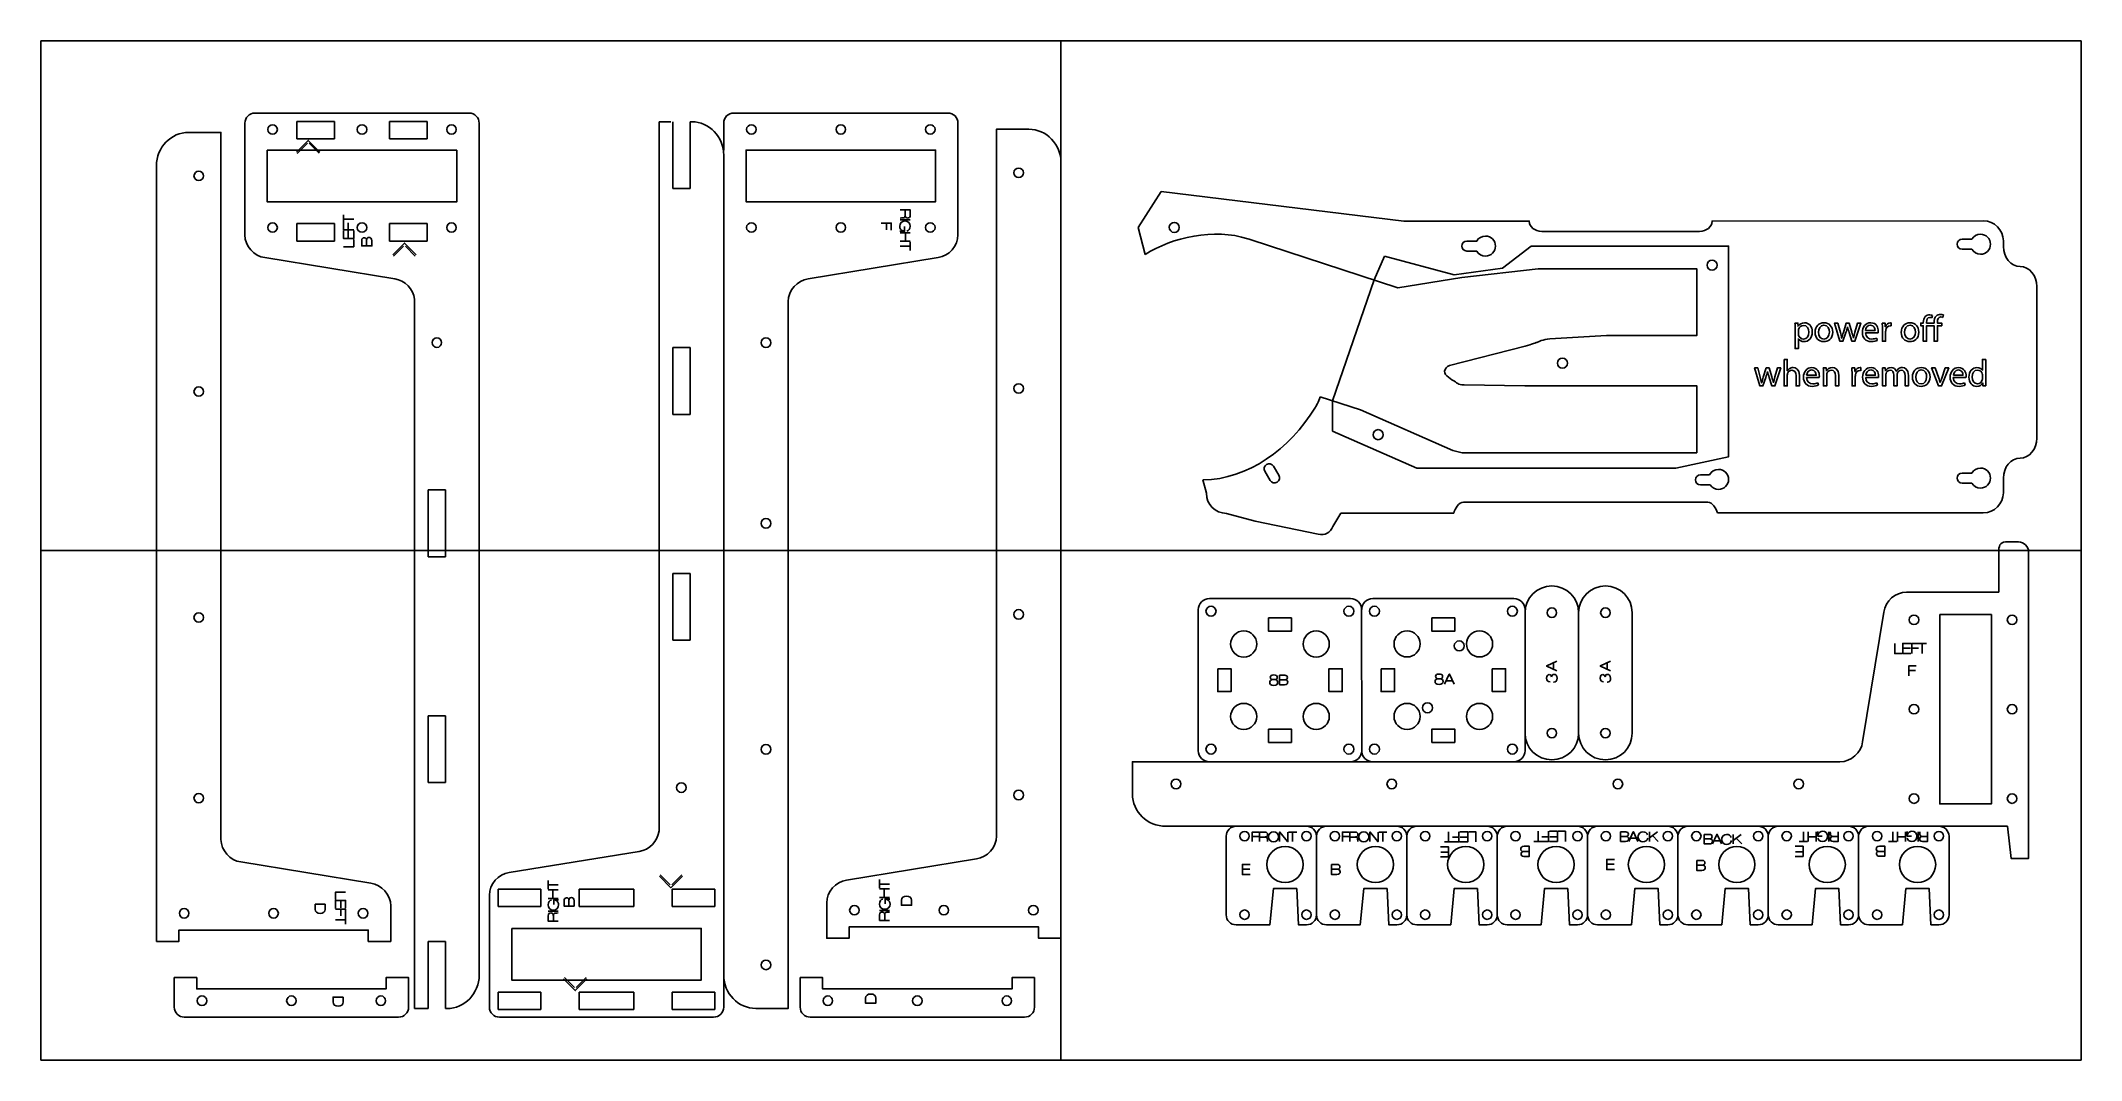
# Model space of a CAD drawing. Extents: x -610 to 0, y -305 to 0.
import ezdxf

# ---------------------------------------------------------------- set-up
doc = ezdxf.new("R2010")
doc.units = 0
doc.layers.add('CUTS', color=1, linetype='Continuous', true_color=0xff0000)
doc.layers.add('TEXT', color=5, linetype='Continuous', true_color=0x0000ff)
doc.layers.add('laser bed referance', color=3, linetype='Continuous', lineweight=25, true_color=0x00ff00)
doc.layers.add('Referance lines', color=2, linetype='Continuous', lineweight=25, true_color=0xffff00)

msp = doc.modelspace()

# ---------------------------------------------------------------- linework, layer by layer
at = {"layer": 'CUTS', "color": 1, "lineweight": 25, "true_color": 0xff0000}
for p, q in [((-545.63, -21.61), (-481.63, -21.61)), ((-533.1, -29.33), (-533.1, -24.13)), ((-533.1, -24.13), (-521.88, -24.13)), ((-521.88, -29.33), (-521.88, -24.13)), ((-505.38, -29.33), (-505.38, -24.13)), ((-505.38, -24.13), (-494.15, -24.13)), ((-494.15, -29.33), (-494.15, -24.13)), ((-421.32, -24.21), (-424.86, -24.23)), ((-424.86, -24.23), (-424.86, -236.23)), ((-420.82, -44.19), (-420.82, -24.21)), ((-415.12, -24.2), (-415.62, -24.2)), ((-415.62, -24.21), (-415.62, -44.19)), ((-402.58, -21.6), (-338.58, -21.6)), ((-533.1, -29.33), (-521.88, -29.33)), ((-505.38, -29.33), (-494.15, -29.33)), ((-304.8, -268.35), (-304.8, -36.45)), ((-575.05, -37.38), (-575.05, -269.28)), ((-420.82, -44.19), (-415.62, -44.19)), ((-533.1, -59.88), (-533.1, -54.68)), ((-533.1, -54.68), (-521.88, -54.68)), ((-521.88, -59.88), (-521.88, -54.68)), ((-505.38, -59.88), (-505.38, -54.68)), ((-505.38, -54.68), (-494.15, -54.68)), ((-494.15, -59.88), (-494.15, -54.68)), ((-533.1, -59.88), (-521.88, -59.88)), ((-505.38, -59.88), (-494.15, -59.88)), ((-497.91, -289.3), (-497.95, -77.3)), ((-420.82, -91.73), (-415.62, -91.73)), ((-420.82, -91.73), (-420.82, -111.73)), ((-415.62, -91.73), (-415.62, -111.73)), ((-420.82, -111.73), (-415.62, -111.73)), ((-493.87, -134.29), (-488.67, -134.29)), ((-493.87, -134.29), (-493.87, -154.29)), ((-488.67, -134.29), (-488.67, -154.29)), ((-493.87, -154.29), (-488.67, -154.29)), ((-420.82, -159.24), (-415.62, -159.24)), ((-420.82, -159.24), (-420.82, -179.24)), ((-415.62, -159.24), (-415.62, -179.24)), ((-420.82, -179.24), (-415.62, -179.24)), ((-493.87, -201.81), (-488.67, -201.81)), ((-493.87, -201.81), (-493.87, -221.81)), ((-488.67, -201.81), (-488.67, -221.81)), ((-493.87, -221.81), (-488.67, -221.81)), ((-472.96, -258.86), (-472.96, -253.66)), ((-472.96, -253.66), (-460.16, -253.66)), ((-460.16, -258.86), (-460.16, -253.66)), ((-448.73, -258.86), (-448.73, -253.66)), ((-448.73, -253.66), (-432.43, -253.66)), ((-432.43, -258.86), (-432.43, -253.66)), ((-421.01, -258.86), (-421.01, -253.66)), ((-421.01, -253.66), (-408.21, -253.66)), ((-408.21, -258.86), (-408.21, -253.66)), ((-472.96, -258.86), (-460.16, -258.86)), ((-448.73, -258.86), (-432.43, -258.86)), ((-421.01, -258.86), (-408.21, -258.86)), ((-493.87, -269.34), (-488.67, -269.34)), ((-493.87, -269.34), (-493.87, -289.3)), ((-488.67, -269.34), (-488.67, -289.3)), ((-472.96, -289.61), (-472.96, -284.41)), ((-472.96, -284.41), (-460.16, -284.41)), ((-460.16, -289.61), (-460.16, -284.41)), ((-448.73, -289.61), (-448.73, -284.41)), ((-448.73, -284.41), (-432.43, -284.41)), ((-432.43, -289.61), (-432.43, -284.41)), ((-421.01, -289.61), (-421.01, -284.41)), ((-421.01, -284.41), (-408.21, -284.41)), ((-408.21, -289.61), (-408.21, -284.41)), ((-566.72, -291.92), (-502.72, -291.92)), ((-493.87, -289.3), (-497.91, -289.3)), ((-488.27, -289.34), (-488.67, -289.3)), ((-472.96, -289.61), (-460.16, -289.61)), ((-472.58, -291.92), (-408.58, -291.92)), ((-448.73, -289.61), (-432.43, -289.61)), ((-421.01, -289.61), (-408.21, -289.61)), ((-379.72, -291.92), (-315.72, -291.92))]:
    msp.add_line(p, q, dxfattribs=at)
for points in [[(-555.77, -238.76), (-555.77, -27.38), (-565.41, -27.38)], [(-548.63, -58.06), (-548.63, -28.55), (-548.63, -24.61)], [(-478.63, -24.61), (-478.63, -276.16), (-478.63, -279.34)], [(-405.58, -24.6), (-405.58, -32.71)], [(-335.58, -24.6), (-335.58, -58.04)], [(-324.08, -237.83), (-324.08, -26.45), (-314.44, -26.45)], [(-541.93, -32.71), (-485.33, -32.71), (-485.33, -48.16), (-541.93, -48.16), (-541.93, -32.71), (-541.93, -32.71)], [(-405.58, -288.92), (-405.58, -37.37), (-405.58, -34.19)], [(-398.88, -48.15), (-342.28, -48.15), (-342.28, -32.7), (-398.88, -32.7), (-398.88, -48.15), (-398.88, -48.15)], [(-164.9, -53.98), (-164.9, -53.93), (-202.4, -53.95), (-274.85, -45.11), (-281.72, -55.81), (-279.65, -63.89)], [(-29.24, -53.83), (-110.29, -53.89), (-110.29, -53.98)], [(-248.33, -59.42), (-248.28, -59.43), (-204.15, -73.84), (-185.09, -70.8), (-162.27, -68.16), (-114.87, -68.16), (-114.87, -88.16), (-134.74, -88.16)], [(-180.59, -59.87), (-183.59, -59.87)], [(-114.04, -56.98), (-161.15, -56.98)], [(-32.68, -59.34), (-35.59, -59.34)], [(-23.24, -61.49), (-23.24, -59.83)], [(-503.86, -71.19), (-542.68, -64.83)], [(-341.53, -64.82), (-380.35, -71.17)], [(-183.59, -62.87), (-180.59, -62.87)], [(-35.59, -62.34), (-32.68, -62.34)], [(-18.24, -67.48), (-18.24, -67.49)], [(-386.3, -77.95), (-386.3, -289.33), (-395.94, -289.33)], [(-13.23, -118.78), (-13.23, -73.48)], [(-166.08, -91.32), (-188.68, -97.12)], [(-141.8, -88.16), (-158.74, -89.16)], [(-159.22, -103.16), (-114.87, -103.16), (-114.87, -123.16), (-184.92, -123.16), (-187.69, -122.48), (-215.31, -110.36), (-227.38, -106.45)], [(-188.99, -100.57), (-187.99, -101.33)], [(-184.37, -102.86), (-166.27, -103.14)], [(-239.71, -129.9), (-241.35, -127.18), (-241.35, -127.18)], [(-262.39, -131.31), (-261.37, -135.3)], [(-243.92, -128.72), (-242.29, -131.44)], [(-111.02, -129.8), (-113.74, -129.8)], [(-113.74, -132.8), (-110.84, -132.8)], [(-32.68, -129.24), (-35.59, -129.24)], [(-35.59, -132.24), (-32.68, -132.24)], [(-23.24, -135.13), (-23.24, -130.78)], [(-184.54, -137.95), (-111.58, -137.95)], [(-255.37, -141.3), (-246.79, -143.61), (-227.92, -147.52)], [(-223.63, -145.2), (-221.17, -141.25), (-187.45, -141.23)], [(-108.68, -141.18), (-29.24, -141.13)], [(-22.64, -149.85), (-18.73, -149.85)], [(-52.17, -164.85), (-24.64, -164.85), (-24.64, -152.85)], [(-15.73, -152.85), (-15.73, -167.85), (-15.73, -167.85)], [(-15.73, -167.85), (-15.73, -244.47), (-20.93, -244.48), (-22.03, -234.85), (-270.28, -234.85), (-273.46, -234.85)], [(-263.79, -170.08), (-263.78, -212.26)], [(-218.29, -166.76), (-260.47, -166.77)], [(-214.97, -212.25), (-214.98, -170.07)], [(-169.47, -166.76), (-211.65, -166.77)], [(-166.15, -212.25), (-166.16, -170.07)], [(-242.78, -172.56), (-235.98, -172.56), (-235.98, -176.56), (-242.78, -176.56), (-242.78, -172.56), (-242.78, -172.56)], [(-193.96, -172.56), (-187.16, -172.56), (-187.16, -176.56), (-193.96, -176.56), (-193.96, -172.56), (-193.96, -172.56)], [(-150.15, -207), (-150.15, -171)], [(-134.15, -171), (-134.15, -207), (-134.15, -207)], [(-65.3, -209.62), (-58.94, -170.8)], [(-42.28, -171.55), (-26.83, -171.55), (-26.83, -228.15), (-42.28, -228.15), (-42.28, -171.55), (-42.28, -171.55)], [(-257.98, -187.77), (-253.98, -187.77), (-253.98, -194.57), (-257.98, -194.57), (-257.98, -187.77), (-257.98, -187.77)], [(-220.78, -194.58), (-224.78, -194.57), (-224.78, -187.77), (-220.78, -187.76), (-220.78, -194.58), (-220.78, -194.58)], [(-209.16, -187.77), (-205.16, -187.77), (-205.16, -194.57), (-209.16, -194.57), (-209.16, -187.77), (-209.16, -187.77)], [(-175.95, -187.77), (-171.95, -187.77), (-171.95, -194.57), (-175.95, -194.57), (-175.95, -187.77), (-175.95, -187.77)], [(-242.78, -205.77), (-235.98, -205.77), (-235.98, -209.77), (-242.78, -209.77), (-242.78, -205.77), (-242.78, -205.77)], [(-193.97, -209.77), (-193.96, -205.77), (-187.16, -205.77), (-187.15, -209.77), (-193.97, -209.77), (-193.97, -209.77)], [(-283.46, -225.21), (-283.46, -215.57), (-72.07, -215.57)], [(-430.81, -242.35), (-469.63, -248.71)], [(-255.46, -237.85), (-255.46, -261.32)], [(-228.47, -237.85), (-228.47, -261.32)], [(-201.47, -237.85), (-201.47, -261.32)], [(-174.47, -237.85), (-174.47, -261.32)], [(-147.48, -237.85), (-147.48, -261.32)], [(-120.48, -237.85), (-120.48, -261.32)], [(-93.49, -237.85), (-93.49, -261.32)], [(-66.49, -237.85), (-66.49, -261.32)], [(-39.49, -261.32), (-39.49, -237.85)], [(-511, -251.89), (-549.82, -245.53)], [(-368.85, -250.96), (-330.03, -244.6)], [(-475.58, -255.48), (-475.58, -284.98), (-475.58, -288.92)], [(-252.46, -264.32), (-242.37, -264.32), (-241.36, -253.47), (-234.36, -253.47), (-234.36, -253.47), (-233.86, -264.32), (-231.46, -264.32)], [(-225.47, -264.32), (-215.37, -264.32), (-214.37, -253.47), (-207.37, -253.47), (-207.37, -253.47), (-206.87, -264.32), (-204.47, -264.32)], [(-198.47, -264.32), (-188.37, -264.32), (-187.37, -253.47), (-180.37, -253.47), (-179.87, -264.32), (-177.47, -264.32)], [(-171.47, -264.32), (-161.38, -264.32), (-160.38, -253.47), (-153.38, -253.47), (-153.38, -253.47), (-152.88, -264.32), (-150.48, -264.32)], [(-144.48, -264.32), (-134.38, -264.32), (-133.38, -253.47), (-126.38, -253.47), (-126.38, -253.47), (-125.88, -264.32), (-123.48, -264.32)], [(-117.48, -264.32), (-107.39, -264.32), (-106.39, -253.47), (-99.38, -253.47), (-99.38, -253.47), (-98.88, -264.32), (-96.49, -264.32)], [(-90.49, -264.32), (-80.39, -264.32), (-79.39, -253.47), (-72.39, -253.47), (-72.39, -253.47), (-71.89, -264.32), (-69.49, -264.32)], [(-63.49, -264.32), (-53.39, -264.32), (-52.39, -253.47), (-45.39, -253.47), (-45.39, -253.47), (-44.89, -264.32), (-42.49, -264.32)], [(-575.05, -269.28), (-568.35, -269.28), (-568.35, -265.88), (-511.75, -265.88), (-511.75, -269.28), (-505.05, -269.28), (-505.05, -258.66)], [(-304.8, -268.35), (-311.5, -268.35), (-311.5, -264.95), (-368.1, -264.95), (-368.1, -268.35), (-374.8, -268.35), (-374.8, -257.73)], [(-468.88, -265.37), (-412.28, -265.37), (-412.28, -280.82), (-468.88, -280.82), (-468.88, -265.37), (-468.88, -265.37)], [(-499.72, -288.92), (-499.72, -280.1), (-506.42, -280.1), (-506.42, -283.5), (-563.02, -283.5), (-563.02, -280.1), (-569.72, -280.1), (-569.72, -288.92)], [(-382.72, -288.92), (-382.72, -280.1), (-376.02, -280.1), (-376.02, -283.5), (-319.42, -283.5), (-319.42, -280.1), (-312.72, -280.1), (-312.72, -288.92)]]:
    msp.add_lwpolyline(points, dxfattribs=at)
for points in [[(-548.63, -24.61), (-548.63, -22.96), (-547.28, -21.61), (-545.63, -21.61)], [(-481.63, -21.61), (-479.98, -21.61), (-478.63, -22.96), (-478.63, -24.61)], [(-405.58, -34.19), (-405.58, -28.73), (-409.87, -24.25), (-415.12, -24.2)], [(-402.58, -21.6), (-404.23, -21.6), (-405.58, -22.95), (-405.58, -24.6)], [(-338.58, -21.6), (-336.93, -21.6), (-335.58, -22.95), (-335.58, -24.6)], [(-565.41, -27.38), (-570.71, -27.38), (-575.05, -31.88), (-575.05, -37.38)], [(-541.78, -26.53), (-541.78, -25.74), (-541.14, -25.1), (-540.35, -25.1)], [(-540.35, -27.95), (-541.14, -27.95), (-541.78, -27.32), (-541.78, -26.53)], [(-540.35, -25.1), (-539.57, -25.1), (-538.93, -25.74), (-538.93, -26.53)], [(-538.93, -26.53), (-538.93, -27.32), (-539.57, -27.95), (-540.35, -27.95)], [(-515.05, -26.53), (-515.05, -25.74), (-514.42, -25.1), (-513.63, -25.1)], [(-513.63, -27.95), (-514.42, -27.95), (-515.05, -27.32), (-515.05, -26.53)], [(-513.63, -25.1), (-512.84, -25.1), (-512.2, -25.74), (-512.2, -26.53)], [(-512.2, -26.53), (-512.2, -27.32), (-512.84, -27.95), (-513.63, -27.95)], [(-488.33, -26.53), (-488.33, -25.74), (-487.69, -25.1), (-486.9, -25.1)], [(-486.9, -27.95), (-487.69, -27.95), (-488.33, -27.32), (-488.33, -26.53)], [(-486.9, -25.1), (-486.12, -25.1), (-485.48, -25.74), (-485.48, -26.53)], [(-485.48, -26.53), (-485.48, -27.32), (-486.12, -27.95), (-486.9, -27.95)], [(-397.31, -25.09), (-398.09, -25.09), (-398.73, -25.73), (-398.73, -26.52)], [(-398.73, -26.52), (-398.73, -27.3), (-398.09, -27.94), (-397.31, -27.94)], [(-395.88, -26.52), (-395.88, -25.73), (-396.52, -25.09), (-397.31, -25.09)], [(-397.31, -27.94), (-396.52, -27.94), (-395.88, -27.3), (-395.88, -26.52)], [(-370.58, -25.09), (-371.37, -25.09), (-372.01, -25.73), (-372.01, -26.52)], [(-372.01, -26.52), (-372.01, -27.3), (-371.37, -27.94), (-370.58, -27.94)], [(-369.16, -26.52), (-369.16, -25.73), (-369.79, -25.09), (-370.58, -25.09)], [(-370.58, -27.94), (-369.79, -27.94), (-369.16, -27.3), (-369.16, -26.52)], [(-343.86, -25.09), (-344.64, -25.09), (-345.28, -25.73), (-345.28, -26.52)], [(-345.28, -26.52), (-345.28, -27.3), (-344.64, -27.94), (-343.86, -27.94)], [(-342.43, -26.52), (-342.43, -25.73), (-343.07, -25.09), (-343.86, -25.09)], [(-343.86, -27.94), (-343.07, -27.94), (-342.43, -27.3), (-342.43, -26.52)], [(-314.44, -26.45), (-309.14, -26.45), (-304.8, -30.95), (-304.8, -36.45)], [(-563.84, -40.4), (-563.84, -39.61), (-563.2, -38.97), (-562.41, -38.97)], [(-562.41, -41.82), (-563.2, -41.82), (-563.84, -41.19), (-563.84, -40.4)], [(-562.41, -38.97), (-561.63, -38.97), (-560.99, -39.61), (-560.99, -40.4)], [(-560.99, -40.4), (-560.99, -41.19), (-561.63, -41.82), (-562.41, -41.82)], [(-317.44, -38.05), (-318.23, -38.05), (-318.86, -38.68), (-318.86, -39.47)], [(-318.86, -39.47), (-318.86, -40.26), (-318.23, -40.9), (-317.44, -40.9)], [(-316.01, -39.47), (-316.01, -38.68), (-316.65, -38.05), (-317.44, -38.05)], [(-317.44, -40.9), (-316.65, -40.9), (-316.01, -40.26), (-316.01, -39.47)], [(-541.78, -55.84), (-541.78, -55.06), (-541.14, -54.42), (-540.35, -54.42)], [(-540.35, -54.42), (-539.57, -54.42), (-538.93, -55.06), (-538.93, -55.84)], [(-515.05, -55.84), (-515.05, -55.06), (-514.42, -54.42), (-513.63, -54.42)], [(-513.63, -54.42), (-512.84, -54.42), (-512.2, -55.06), (-512.2, -55.84)], [(-488.33, -55.84), (-488.33, -55.06), (-487.69, -54.42), (-486.9, -54.42)], [(-486.9, -54.42), (-486.12, -54.42), (-485.48, -55.06), (-485.48, -55.84)], [(-397.31, -54.41), (-398.09, -54.41), (-398.73, -55.04), (-398.73, -55.83)], [(-395.88, -55.83), (-395.88, -55.04), (-396.52, -54.41), (-397.31, -54.41)], [(-370.58, -54.41), (-371.37, -54.41), (-372.01, -55.04), (-372.01, -55.83)], [(-369.16, -55.83), (-369.16, -55.04), (-369.79, -54.41), (-370.58, -54.41)], [(-343.86, -54.41), (-344.64, -54.41), (-345.28, -55.04), (-345.28, -55.83)], [(-342.43, -55.83), (-342.43, -55.04), (-343.07, -54.41), (-343.86, -54.41)], [(-271.51, -54.42), (-272.28, -54.72), (-272.66, -55.59), (-272.35, -56.36)], [(-269.56, -55.26), (-269.87, -54.49), (-270.73, -54.11), (-271.51, -54.42)], [(-161.15, -56.98), (-163.22, -56.98), (-164.9, -55.63), (-164.9, -53.98)], [(-110.29, -53.98), (-110.29, -55.63), (-111.97, -56.98), (-114.04, -56.98)], [(-23.24, -59.83), (-23.24, -56.54), (-25.94, -53.83), (-29.24, -53.83)], [(-542.68, -64.83), (-545.95, -64.4), (-548.63, -61.36), (-548.63, -58.06)], [(-540.35, -57.27), (-541.14, -57.27), (-541.78, -56.63), (-541.78, -55.84)], [(-538.93, -55.84), (-538.93, -56.63), (-539.57, -57.27), (-540.35, -57.27)], [(-513.63, -57.27), (-514.42, -57.27), (-515.05, -56.63), (-515.05, -55.84)], [(-512.2, -55.84), (-512.2, -56.63), (-512.84, -57.27), (-513.63, -57.27)], [(-486.9, -57.27), (-487.69, -57.27), (-488.33, -56.63), (-488.33, -55.84)], [(-485.48, -55.84), (-485.48, -56.63), (-486.12, -57.27), (-486.9, -57.27)], [(-398.73, -55.83), (-398.73, -56.62), (-398.09, -57.26), (-397.31, -57.26)], [(-397.31, -57.26), (-396.52, -57.26), (-395.88, -56.62), (-395.88, -55.83)], [(-372.01, -55.83), (-372.01, -56.62), (-371.37, -57.26), (-370.58, -57.26)], [(-370.58, -57.26), (-369.79, -57.26), (-369.16, -56.62), (-369.16, -55.83)], [(-345.28, -55.83), (-345.28, -56.62), (-344.64, -57.26), (-343.86, -57.26)], [(-343.86, -57.26), (-343.07, -57.26), (-342.43, -56.62), (-342.43, -55.83)], [(-335.58, -58.04), (-335.58, -61.34), (-338.26, -64.39), (-341.53, -64.82)], [(-279.65, -63.89), (-271.6, -58.74), (-259.04, -55.93), (-248.94, -59.22)], [(-272.35, -56.36), (-272.05, -57.13), (-271.18, -57.51), (-270.41, -57.21)], [(-270.41, -57.21), (-269.64, -56.9), (-269.26, -56.03), (-269.56, -55.26)], [(-248.94, -59.22), (-248.73, -59.28), (-248.53, -59.35), (-248.33, -59.42)], [(-183.59, -59.87), (-184.42, -59.87), (-185.09, -60.55), (-185.09, -61.37)], [(-177.99, -58.37), (-179.1, -58.37), (-180.07, -58.98), (-180.59, -59.87)], [(-174.99, -61.37), (-174.99, -59.72), (-176.33, -58.37), (-177.99, -58.37)], [(-35.59, -59.34), (-36.42, -59.34), (-37.09, -60.01), (-37.09, -60.84)], [(-37.09, -60.84), (-37.09, -61.67), (-36.42, -62.34), (-35.59, -62.34)], [(-30.09, -57.84), (-31.2, -57.84), (-32.17, -58.44), (-32.68, -59.34)], [(-27.09, -60.84), (-27.09, -59.18), (-28.43, -57.84), (-30.09, -57.84)], [(-30.09, -63.84), (-28.43, -63.84), (-27.09, -62.49), (-27.09, -60.84)], [(-185.09, -61.37), (-185.09, -62.2), (-184.42, -62.87), (-183.59, -62.87)], [(-180.59, -62.87), (-180.07, -63.77), (-179.1, -64.37), (-177.99, -64.37)], [(-177.99, -64.37), (-176.33, -64.37), (-174.99, -63.03), (-174.99, -61.37)], [(-111.79, -67.1), (-111.79, -66.27), (-111.12, -65.6), (-110.29, -65.6)], [(-110.29, -65.6), (-109.46, -65.6), (-108.79, -66.27), (-108.79, -67.1)], [(-32.68, -62.34), (-32.17, -63.23), (-31.2, -63.84), (-30.09, -63.84)], [(-18.24, -67.49), (-20.99, -67.49), (-23.24, -64.79), (-23.24, -61.49)], [(-497.95, -77.3), (-498.27, -74.26), (-500.81, -71.58), (-503.86, -71.19)], [(-380.35, -71.17), (-383.62, -71.6), (-386.3, -74.65), (-386.3, -77.95)], [(-110.29, -68.6), (-111.12, -68.6), (-111.79, -67.93), (-111.79, -67.1)], [(-108.79, -67.1), (-108.79, -67.93), (-109.46, -68.6), (-110.29, -68.6)], [(-13.23, -73.48), (-13.23, -70.18), (-15.49, -67.48), (-18.24, -67.48)], [(-492.69, -90.24), (-492.69, -89.45), (-492.06, -88.82), (-491.27, -88.82)], [(-491.27, -91.67), (-492.06, -91.67), (-492.69, -91.03), (-492.69, -90.24)], [(-491.27, -88.82), (-490.48, -88.82), (-489.84, -89.45), (-489.84, -90.24)], [(-489.84, -90.24), (-489.84, -91.03), (-490.48, -91.67), (-491.27, -91.67)], [(-392.94, -88.84), (-393.73, -88.84), (-394.37, -89.48), (-394.37, -90.27)], [(-394.37, -90.27), (-394.37, -91.06), (-393.73, -91.69), (-392.94, -91.69)], [(-391.52, -90.27), (-391.52, -89.48), (-392.16, -88.84), (-392.94, -88.84)], [(-392.94, -91.69), (-392.16, -91.69), (-391.52, -91.06), (-391.52, -90.27)], [(-162.51, -90.17), (-162.64, -90.17), (-164.25, -90.68), (-166.08, -91.32)], [(-158.74, -89.16), (-160.69, -89.16), (-162.38, -90.16), (-162.51, -90.17)], [(-134.74, -88.16), (-136.68, -88.16), (-139.86, -88.16), (-141.8, -88.16)], [(-188.68, -97.12), (-190.51, -97.75), (-190.76, -99.77), (-188.99, -100.57)], [(-156.5, -96.39), (-156.5, -95.56), (-155.83, -94.89), (-155, -94.89)], [(-155, -97.89), (-155.83, -97.89), (-156.5, -97.22), (-156.5, -96.39)], [(-155, -94.89), (-154.17, -94.89), (-153.5, -95.56), (-153.5, -96.39)], [(-153.5, -96.39), (-153.5, -97.22), (-154.17, -97.89), (-155, -97.89)], [(-563.84, -104.87), (-563.84, -104.09), (-563.2, -103.45), (-562.41, -103.45)], [(-562.41, -103.45), (-561.63, -103.45), (-560.99, -104.09), (-560.99, -104.87)], [(-317.44, -102.52), (-318.23, -102.52), (-318.86, -103.16), (-318.86, -103.94)], [(-316.01, -103.94), (-316.01, -103.16), (-316.65, -102.52), (-317.44, -102.52)], [(-187.99, -101.33), (-186.3, -102.35), (-186.31, -102.85), (-184.37, -102.86)], [(-166.27, -103.14), (-164.33, -103.15), (-161.16, -103.17), (-159.22, -103.16)], [(-562.41, -106.3), (-563.2, -106.3), (-563.84, -105.66), (-563.84, -104.87)], [(-560.99, -104.87), (-560.99, -105.66), (-561.63, -106.3), (-562.41, -106.3)], [(-318.86, -103.94), (-318.86, -104.73), (-318.23, -105.37), (-317.44, -105.37)], [(-317.44, -105.37), (-316.65, -105.37), (-316.01, -104.73), (-316.01, -103.94)], [(-228.8, -109.59), (-236.66, -122.29), (-248.85, -131.06), (-262.39, -131.31)], [(-227.38, -106.45), (-227.97, -108.16), (-228.37, -108.9), (-228.8, -109.59)], [(-211.54, -117.77), (-211.54, -116.94), (-210.87, -116.27), (-210.04, -116.27)], [(-210.04, -119.27), (-210.87, -119.27), (-211.54, -118.59), (-211.54, -117.77)], [(-210.04, -116.27), (-209.21, -116.27), (-208.54, -116.94), (-208.54, -117.77)], [(-208.54, -117.77), (-208.54, -118.59), (-209.21, -119.27), (-210.04, -119.27)], [(-18.24, -124.78), (-15.49, -124.78), (-13.23, -122.08), (-13.23, -118.78)], [(-243.41, -126.66), (-244.12, -127.09), (-244.35, -128.01), (-243.92, -128.72)], [(-241.35, -127.18), (-241.78, -126.47), (-242.7, -126.24), (-243.41, -126.66)], [(-30.09, -127.74), (-31.2, -127.74), (-32.17, -128.34), (-32.68, -129.24)], [(-27.09, -130.74), (-27.09, -129.08), (-28.43, -127.74), (-30.09, -127.74)], [(-23.24, -130.78), (-23.24, -127.48), (-20.99, -124.78), (-18.24, -124.78)], [(-242.29, -131.44), (-241.86, -132.16), (-240.94, -132.38), (-240.23, -131.96)], [(-240.23, -131.96), (-239.52, -131.53), (-239.29, -130.61), (-239.71, -129.9)], [(-113.74, -129.8), (-114.56, -129.8), (-115.24, -130.47), (-115.24, -131.3)], [(-115.24, -131.3), (-115.24, -132.13), (-114.56, -132.8), (-113.74, -132.8)], [(-108.34, -128.14), (-109.52, -128.14), (-110.53, -128.81), (-111.02, -129.8)], [(-110.84, -132.8), (-110.3, -133.6), (-109.39, -134.14), (-108.34, -134.14)], [(-105.34, -131.14), (-105.34, -129.48), (-106.69, -128.14), (-108.34, -128.14)], [(-108.34, -134.14), (-106.69, -134.14), (-105.34, -132.79), (-105.34, -131.14)], [(-35.59, -129.24), (-36.42, -129.24), (-37.09, -129.91), (-37.09, -130.74)], [(-37.09, -130.74), (-37.09, -131.56), (-36.42, -132.24), (-35.59, -132.24)], [(-32.68, -132.24), (-32.17, -133.13), (-31.2, -133.74), (-30.09, -133.74)], [(-30.09, -133.74), (-28.43, -133.74), (-27.09, -132.39), (-27.09, -130.74)], [(-261.37, -135.3), (-261.37, -138.6), (-258.67, -141.3), (-255.37, -141.3)], [(-187.45, -141.23), (-187.12, -139.92), (-185.95, -137.95), (-184.54, -137.95)], [(-111.58, -137.95), (-110.19, -137.95), (-109.02, -139.9), (-108.68, -141.18)], [(-29.24, -141.13), (-25.94, -141.13), (-23.24, -138.43), (-23.24, -135.13)], [(-392.94, -142.85), (-393.73, -142.85), (-394.37, -143.49), (-394.37, -144.28)], [(-394.37, -144.28), (-394.37, -145.07), (-393.73, -145.7), (-392.94, -145.7)], [(-391.52, -144.28), (-391.52, -143.49), (-392.16, -142.85), (-392.94, -142.85)], [(-392.94, -145.7), (-392.16, -145.7), (-391.52, -145.07), (-391.52, -144.28)], [(-227.92, -147.52), (-226.09, -148.07), (-224.17, -147.02), (-223.63, -145.2)], [(-24.64, -152.85), (-24.64, -151.2), (-24.29, -149.85), (-22.64, -149.85)], [(-18.73, -149.85), (-17.08, -149.85), (-15.73, -151.2), (-15.73, -152.85)], [(-166.15, -171), (-166.15, -166.58), (-162.56, -163), (-158.15, -163)], [(-158.15, -163), (-153.73, -163), (-150.15, -166.58), (-150.15, -171)], [(-150.15, -171), (-150.15, -166.58), (-146.56, -163), (-142.15, -163)], [(-142.15, -163), (-137.73, -163), (-134.15, -166.58), (-134.15, -171)], [(-317.44, -170.07), (-318.23, -170.07), (-318.86, -170.71), (-318.86, -171.5)], [(-316.01, -171.5), (-316.01, -170.71), (-316.65, -170.07), (-317.44, -170.07)], [(-260.47, -166.77), (-262.3, -166.77), (-263.79, -168.26), (-263.79, -170.08)], [(-261.48, -170.56), (-261.48, -169.73), (-260.81, -169.06), (-259.98, -169.06)], [(-259.98, -172.06), (-260.81, -172.06), (-261.48, -171.39), (-261.48, -170.56)], [(-259.98, -169.06), (-259.15, -169.06), (-258.48, -169.73), (-258.48, -170.56)], [(-258.48, -170.56), (-258.48, -171.39), (-259.15, -172.06), (-259.98, -172.06)], [(-220.28, -170.56), (-220.28, -169.73), (-219.6, -169.06), (-218.78, -169.06)], [(-218.78, -172.06), (-219.6, -172.06), (-220.28, -171.39), (-220.28, -170.56)], [(-218.78, -169.06), (-217.95, -169.06), (-217.28, -169.73), (-217.28, -170.56)], [(-217.28, -170.56), (-217.28, -171.39), (-217.95, -172.06), (-218.78, -172.06)], [(-214.98, -170.07), (-214.98, -168.25), (-216.47, -166.76), (-218.29, -166.76)], [(-211.65, -166.77), (-213.48, -166.77), (-214.97, -168.26), (-214.97, -170.08)], [(-212.66, -170.56), (-212.66, -169.73), (-211.99, -169.06), (-211.16, -169.06)], [(-211.16, -172.06), (-211.99, -172.06), (-212.66, -171.39), (-212.66, -170.56)], [(-211.16, -169.06), (-210.33, -169.06), (-209.66, -169.73), (-209.66, -170.56)], [(-209.66, -170.56), (-209.66, -171.39), (-210.33, -172.06), (-211.16, -172.06)], [(-171.45, -170.56), (-171.45, -169.73), (-170.78, -169.06), (-169.95, -169.06)], [(-169.95, -172.06), (-170.78, -172.06), (-171.45, -171.39), (-171.45, -170.56)], [(-169.95, -169.06), (-169.12, -169.06), (-168.45, -169.73), (-168.45, -170.56)], [(-168.45, -170.56), (-168.45, -171.39), (-169.12, -172.06), (-169.95, -172.06)], [(-166.16, -170.07), (-166.16, -168.25), (-167.65, -166.76), (-169.47, -166.76)], [(-159.57, -171), (-159.57, -170.21), (-158.93, -169.57), (-158.15, -169.57)], [(-158.15, -169.57), (-157.36, -169.57), (-156.72, -170.21), (-156.72, -171)], [(-143.57, -171), (-143.57, -170.21), (-142.93, -169.57), (-142.15, -169.57)], [(-142.15, -169.57), (-141.36, -169.57), (-140.72, -170.21), (-140.72, -171)], [(-58.94, -170.8), (-58.52, -167.53), (-55.47, -164.85), (-52.17, -164.85)], [(-563.84, -172.43), (-563.84, -171.64), (-563.2, -171), (-562.41, -171)], [(-562.41, -173.85), (-563.2, -173.85), (-563.84, -173.21), (-563.84, -172.43)], [(-562.41, -171), (-561.63, -171), (-560.99, -171.64), (-560.99, -172.43)], [(-560.99, -172.43), (-560.99, -173.21), (-561.63, -173.85), (-562.41, -173.85)], [(-318.86, -171.5), (-318.86, -172.29), (-318.23, -172.92), (-317.44, -172.92)], [(-317.44, -172.92), (-316.65, -172.92), (-316.01, -172.29), (-316.01, -171.5)], [(-254.11, -180.36), (-254.11, -178.2), (-252.36, -176.46), (-250.21, -176.46)], [(-250.21, -176.46), (-248.05, -176.46), (-246.31, -178.2), (-246.31, -180.36)], [(-232.45, -180.36), (-232.45, -178.2), (-230.7, -176.46), (-228.55, -176.46)], [(-228.55, -176.46), (-226.4, -176.46), (-224.65, -178.2), (-224.65, -180.36)], [(-205.3, -180.34), (-205.3, -178.18), (-203.56, -176.44), (-201.4, -176.44)], [(-201.4, -176.44), (-199.25, -176.44), (-197.5, -178.18), (-197.5, -180.34)], [(-183.65, -180.34), (-183.65, -178.18), (-181.9, -176.44), (-179.75, -176.44)], [(-179.75, -176.44), (-177.59, -176.44), (-175.85, -178.18), (-175.85, -180.34)], [(-158.15, -172.42), (-158.93, -172.42), (-159.57, -171.79), (-159.57, -171)], [(-156.72, -171), (-156.72, -171.79), (-157.36, -172.42), (-158.15, -172.42)], [(-142.15, -172.42), (-142.93, -172.42), (-143.57, -171.79), (-143.57, -171)], [(-140.72, -171), (-140.72, -171.79), (-141.36, -172.42), (-142.15, -172.42)], [(-51.38, -173.13), (-51.38, -172.34), (-50.75, -171.7), (-49.96, -171.7)], [(-49.96, -174.55), (-50.75, -174.55), (-51.38, -173.91), (-51.38, -173.13)], [(-49.96, -171.7), (-49.17, -171.7), (-48.53, -172.34), (-48.53, -173.13)], [(-48.53, -173.13), (-48.53, -173.91), (-49.17, -174.55), (-49.96, -174.55)], [(-22.07, -173.13), (-22.07, -172.34), (-21.43, -171.7), (-20.64, -171.7)], [(-20.64, -174.55), (-21.43, -174.55), (-22.07, -173.91), (-22.07, -173.13)], [(-20.64, -171.7), (-19.86, -171.7), (-19.22, -172.34), (-19.22, -173.13)], [(-19.22, -173.13), (-19.22, -173.91), (-19.86, -174.55), (-20.64, -174.55)], [(-250.21, -184.26), (-252.36, -184.26), (-254.11, -182.51), (-254.11, -180.36)], [(-246.31, -180.36), (-246.31, -182.51), (-248.05, -184.26), (-250.21, -184.26)], [(-228.55, -184.26), (-230.7, -184.26), (-232.45, -182.51), (-232.45, -180.36)], [(-224.65, -180.36), (-224.65, -182.51), (-226.4, -184.26), (-228.55, -184.26)], [(-201.4, -184.24), (-203.56, -184.24), (-205.3, -182.49), (-205.3, -180.34)], [(-197.5, -180.34), (-197.5, -182.49), (-199.25, -184.24), (-201.4, -184.24)], [(-185.81, -179.42), (-186.64, -179.42), (-187.31, -180.09), (-187.31, -180.92)], [(-187.31, -180.92), (-187.31, -181.75), (-186.64, -182.42), (-185.81, -182.42)], [(-184.31, -180.92), (-184.31, -180.09), (-184.98, -179.42), (-185.81, -179.42)], [(-185.81, -182.42), (-184.98, -182.42), (-184.31, -181.75), (-184.31, -180.92)], [(-179.75, -184.24), (-181.9, -184.24), (-183.65, -182.49), (-183.65, -180.34)], [(-175.85, -180.34), (-175.85, -182.49), (-177.59, -184.24), (-179.75, -184.24)], [(-254.11, -202.01), (-254.11, -199.86), (-252.36, -198.11), (-250.21, -198.11)], [(-250.21, -198.11), (-248.05, -198.11), (-246.31, -199.86), (-246.31, -202.01)], [(-232.45, -202.01), (-232.45, -199.86), (-230.7, -198.11), (-228.55, -198.11)], [(-228.55, -198.11), (-226.4, -198.11), (-224.65, -199.86), (-224.65, -202.01)], [(-205.3, -202), (-205.3, -199.84), (-203.56, -198.1), (-201.4, -198.1)], [(-201.4, -198.1), (-199.25, -198.1), (-197.5, -199.84), (-197.5, -202)], [(-195.31, -197.92), (-196.14, -197.92), (-196.81, -198.59), (-196.81, -199.42)], [(-196.81, -199.42), (-196.81, -200.25), (-196.14, -200.92), (-195.31, -200.92)], [(-193.81, -199.42), (-193.81, -198.59), (-194.48, -197.92), (-195.31, -197.92)], [(-195.31, -200.92), (-194.48, -200.92), (-193.81, -200.25), (-193.81, -199.42)], [(-183.65, -202), (-183.65, -199.84), (-181.9, -198.1), (-179.75, -198.1)], [(-179.75, -198.1), (-177.59, -198.1), (-175.85, -199.84), (-175.85, -202)], [(-51.38, -199.85), (-51.38, -199.06), (-50.75, -198.43), (-49.96, -198.43)], [(-49.96, -201.28), (-50.75, -201.28), (-51.38, -200.64), (-51.38, -199.85)], [(-49.96, -198.43), (-49.17, -198.43), (-48.53, -199.06), (-48.53, -199.85)], [(-48.53, -199.85), (-48.53, -200.64), (-49.17, -201.28), (-49.96, -201.28)], [(-22.07, -199.85), (-22.07, -199.06), (-21.43, -198.43), (-20.64, -198.43)], [(-20.64, -201.28), (-21.43, -201.28), (-22.07, -200.64), (-22.07, -199.85)], [(-20.64, -198.43), (-19.86, -198.43), (-19.22, -199.06), (-19.22, -199.85)], [(-19.22, -199.85), (-19.22, -200.64), (-19.86, -201.28), (-20.64, -201.28)], [(-250.21, -205.91), (-252.36, -205.91), (-254.11, -204.17), (-254.11, -202.01)], [(-246.31, -202.01), (-246.31, -204.17), (-248.05, -205.91), (-250.21, -205.91)], [(-228.55, -205.91), (-230.7, -205.91), (-232.45, -204.17), (-232.45, -202.01)], [(-224.65, -202.01), (-224.65, -204.17), (-226.4, -205.91), (-228.55, -205.91)], [(-201.4, -205.9), (-203.56, -205.9), (-205.3, -204.15), (-205.3, -202)], [(-197.5, -202), (-197.5, -204.15), (-199.25, -205.9), (-201.4, -205.9)], [(-179.75, -205.9), (-181.9, -205.9), (-183.65, -204.15), (-183.65, -202)], [(-175.85, -202), (-175.85, -204.15), (-177.59, -205.9), (-179.75, -205.9)], [(-158.15, -215), (-162.56, -215), (-166.15, -211.42), (-166.15, -207)], [(-159.57, -207), (-159.57, -206.21), (-158.93, -205.57), (-158.15, -205.57)], [(-158.15, -208.42), (-158.93, -208.42), (-159.57, -207.79), (-159.57, -207)], [(-158.15, -205.57), (-157.36, -205.57), (-156.72, -206.21), (-156.72, -207)], [(-150.15, -207), (-150.15, -211.42), (-153.73, -215), (-158.15, -215)], [(-156.72, -207), (-156.72, -207.79), (-157.36, -208.42), (-158.15, -208.42)], [(-142.15, -215), (-146.56, -215), (-150.15, -211.42), (-150.15, -207)], [(-143.57, -207), (-143.57, -206.21), (-142.93, -205.57), (-142.15, -205.57)], [(-142.15, -208.42), (-142.93, -208.42), (-143.57, -207.79), (-143.57, -207)], [(-142.15, -205.57), (-141.36, -205.57), (-140.72, -206.21), (-140.72, -207)], [(-134.15, -207), (-134.15, -211.42), (-137.73, -215), (-142.15, -215)], [(-140.72, -207), (-140.72, -207.79), (-141.36, -208.42), (-142.15, -208.42)], [(-392.94, -210.43), (-393.73, -210.43), (-394.37, -211.07), (-394.37, -211.86)], [(-394.37, -211.86), (-394.37, -212.64), (-393.73, -213.28), (-392.94, -213.28)], [(-391.52, -211.86), (-391.52, -211.07), (-392.16, -210.43), (-392.94, -210.43)], [(-392.94, -213.28), (-392.16, -213.28), (-391.52, -212.64), (-391.52, -211.86)], [(-263.78, -212.26), (-263.78, -214.08), (-262.29, -215.58), (-260.46, -215.58)], [(-261.48, -211.77), (-261.48, -210.94), (-260.81, -210.27), (-259.98, -210.27)], [(-259.98, -213.27), (-260.81, -213.27), (-261.48, -212.6), (-261.48, -211.77)], [(-259.98, -210.27), (-259.15, -210.27), (-258.48, -210.94), (-258.48, -211.77)], [(-258.48, -211.77), (-258.48, -212.6), (-259.15, -213.27), (-259.98, -213.27)], [(-220.28, -211.77), (-220.28, -210.94), (-219.6, -210.27), (-218.78, -210.27)], [(-218.78, -213.27), (-219.6, -213.27), (-220.28, -212.6), (-220.28, -211.77)], [(-218.78, -210.27), (-217.95, -210.27), (-217.28, -210.94), (-217.28, -211.77)], [(-217.28, -211.77), (-217.28, -212.6), (-217.95, -213.27), (-218.78, -213.27)], [(-218.28, -215.57), (-216.46, -215.57), (-214.97, -214.08), (-214.97, -212.25)], [(-214.96, -212.26), (-214.96, -214.08), (-213.47, -215.58), (-211.64, -215.58)], [(-212.66, -211.77), (-212.66, -210.94), (-211.99, -210.27), (-211.16, -210.27)], [(-211.16, -213.27), (-211.99, -213.27), (-212.66, -212.6), (-212.66, -211.77)], [(-211.16, -210.27), (-210.33, -210.27), (-209.66, -210.94), (-209.66, -211.77)], [(-209.66, -211.77), (-209.66, -212.6), (-210.33, -213.27), (-211.16, -213.27)], [(-171.45, -211.77), (-171.45, -210.94), (-170.78, -210.27), (-169.95, -210.27)], [(-169.95, -213.27), (-170.78, -213.27), (-171.45, -212.6), (-171.45, -211.77)], [(-169.95, -210.27), (-169.12, -210.27), (-168.45, -210.94), (-168.45, -211.77)], [(-168.45, -211.77), (-168.45, -212.6), (-169.12, -213.27), (-169.95, -213.27)], [(-169.46, -215.57), (-167.64, -215.57), (-166.15, -214.08), (-166.15, -212.25)], [(-72.07, -215.57), (-68.77, -215.57), (-65.73, -212.89), (-65.3, -209.62)], [(-563.84, -226.44), (-563.84, -225.65), (-563.2, -225.01), (-562.41, -225.01)], [(-562.41, -225.01), (-561.63, -225.01), (-560.99, -225.65), (-560.99, -226.44)], [(-418.22, -221.87), (-419.01, -221.87), (-419.65, -222.51), (-419.65, -223.29)], [(-419.65, -223.29), (-419.65, -224.08), (-419.01, -224.72), (-418.22, -224.72)], [(-416.8, -223.29), (-416.8, -222.51), (-417.43, -221.87), (-418.22, -221.87)], [(-418.22, -224.72), (-417.43, -224.72), (-416.8, -224.08), (-416.8, -223.29)], [(-317.44, -224.08), (-318.23, -224.08), (-318.86, -224.72), (-318.86, -225.51)], [(-318.86, -225.51), (-318.86, -226.29), (-318.23, -226.93), (-317.44, -226.93)], [(-316.01, -225.51), (-316.01, -224.72), (-316.65, -224.08), (-317.44, -224.08)], [(-317.44, -226.93), (-316.65, -226.93), (-316.01, -226.29), (-316.01, -225.51)], [(-273.46, -234.85), (-278.96, -234.85), (-283.46, -230.51), (-283.46, -225.21)], [(-271.86, -222.21), (-271.86, -221.43), (-271.22, -220.79), (-270.43, -220.79)], [(-270.43, -223.64), (-271.22, -223.64), (-271.86, -223), (-271.86, -222.21)], [(-270.43, -220.79), (-269.65, -220.79), (-269.01, -221.43), (-269.01, -222.21)], [(-269.01, -222.21), (-269.01, -223), (-269.65, -223.64), (-270.43, -223.64)], [(-207.41, -222.21), (-207.41, -221.43), (-206.77, -220.79), (-205.98, -220.79)], [(-205.98, -223.64), (-206.77, -223.64), (-207.41, -223), (-207.41, -222.21)], [(-205.98, -220.79), (-205.2, -220.79), (-204.56, -221.43), (-204.56, -222.21)], [(-204.56, -222.21), (-204.56, -223), (-205.2, -223.64), (-205.98, -223.64)], [(-139.83, -222.21), (-139.83, -221.43), (-139.19, -220.79), (-138.41, -220.79)], [(-138.41, -223.64), (-139.19, -223.64), (-139.83, -223), (-139.83, -222.21)], [(-138.41, -220.79), (-137.62, -220.79), (-136.98, -221.43), (-136.98, -222.21)], [(-136.98, -222.21), (-136.98, -223), (-137.62, -223.64), (-138.41, -223.64)], [(-85.82, -222.21), (-85.82, -221.43), (-85.18, -220.79), (-84.4, -220.79)], [(-84.4, -223.64), (-85.18, -223.64), (-85.82, -223), (-85.82, -222.21)], [(-84.4, -220.79), (-83.61, -220.79), (-82.97, -221.43), (-82.97, -222.21)], [(-82.97, -222.21), (-82.97, -223), (-83.61, -223.64), (-84.4, -223.64)], [(-51.38, -226.58), (-51.38, -225.79), (-50.75, -225.15), (-49.96, -225.15)], [(-49.96, -225.15), (-49.17, -225.15), (-48.53, -225.79), (-48.53, -226.58)], [(-22.07, -226.58), (-22.07, -225.79), (-21.43, -225.15), (-20.64, -225.15)], [(-20.64, -225.15), (-19.86, -225.15), (-19.22, -225.79), (-19.22, -226.58)], [(-562.41, -227.86), (-563.2, -227.86), (-563.84, -227.22), (-563.84, -226.44)], [(-560.99, -226.44), (-560.99, -227.22), (-561.63, -227.86), (-562.41, -227.86)], [(-49.96, -228), (-50.75, -228), (-51.38, -227.36), (-51.38, -226.58)], [(-48.53, -226.58), (-48.53, -227.36), (-49.17, -228), (-49.96, -228)], [(-20.64, -228), (-21.43, -228), (-22.07, -227.36), (-22.07, -226.58)], [(-19.22, -226.58), (-19.22, -227.36), (-19.86, -228), (-20.64, -228)], [(-424.9, -236.23), (-425.23, -239.27), (-427.76, -241.95), (-430.81, -242.35)], [(-252.46, -234.85), (-254.12, -234.85), (-255.46, -236.19), (-255.46, -237.85)], [(-249.96, -236.38), (-250.73, -236.38), (-251.36, -237.01), (-251.36, -237.78)], [(-248.56, -237.79), (-248.56, -237.01), (-249.19, -236.39), (-249.96, -236.38)], [(-231.46, -236.38), (-232.23, -236.38), (-232.86, -237.01), (-232.87, -237.78)], [(-228.47, -237.85), (-228.47, -236.19), (-229.81, -234.85), (-231.46, -234.85)], [(-230.07, -237.79), (-230.06, -237.01), (-230.69, -236.39), (-231.46, -236.38)], [(-225.47, -234.85), (-227.12, -234.85), (-228.47, -236.19), (-228.47, -237.85)], [(-222.96, -236.38), (-223.73, -236.38), (-224.36, -237.01), (-224.37, -237.78)], [(-221.57, -237.79), (-221.56, -237.01), (-222.19, -236.39), (-222.96, -236.38)], [(-204.46, -236.38), (-205.24, -236.38), (-205.87, -237.01), (-205.87, -237.78)], [(-201.47, -237.85), (-201.47, -236.19), (-202.81, -234.85), (-204.47, -234.85)], [(-203.07, -237.79), (-203.07, -237.01), (-203.69, -236.39), (-204.46, -236.38)], [(-198.47, -234.85), (-200.13, -234.85), (-201.47, -236.19), (-201.47, -237.85)], [(-195.96, -236.38), (-196.74, -236.38), (-197.37, -237), (-197.37, -237.78)], [(-194.57, -237.79), (-194.57, -237.01), (-195.19, -236.39), (-195.96, -236.38)], [(-177.47, -236.38), (-178.24, -236.38), (-178.87, -237), (-178.87, -237.78)], [(-174.47, -237.85), (-174.47, -236.19), (-175.82, -234.85), (-177.47, -234.85)], [(-176.07, -237.79), (-176.07, -237.01), (-176.69, -236.39), (-177.47, -236.38)], [(-171.47, -234.85), (-173.13, -234.85), (-174.47, -236.19), (-174.47, -237.85)], [(-168.97, -236.38), (-169.74, -236.38), (-170.37, -237), (-170.37, -237.78)], [(-167.57, -237.79), (-167.57, -237.01), (-168.19, -236.39), (-168.97, -236.38)], [(-150.47, -236.38), (-151.24, -236.38), (-151.87, -237), (-151.88, -237.78)], [(-147.48, -237.85), (-147.48, -236.19), (-148.82, -234.85), (-150.48, -234.85)], [(-149.08, -237.79), (-149.07, -237.01), (-149.7, -236.39), (-150.47, -236.38)], [(-144.48, -234.85), (-146.14, -234.85), (-147.48, -236.19), (-147.48, -237.85)], [(-141.97, -236.38), (-142.75, -236.38), (-143.38, -237), (-143.38, -237.78)], [(-140.58, -237.79), (-140.58, -237.01), (-141.2, -236.39), (-141.97, -236.38)], [(-123.47, -236.38), (-124.25, -236.38), (-124.88, -237), (-124.88, -237.78)], [(-120.48, -237.85), (-120.48, -236.19), (-121.82, -234.85), (-123.48, -234.85)], [(-122.08, -237.79), (-122.08, -237.01), (-122.7, -236.39), (-123.47, -236.38)], [(-117.48, -234.85), (-119.14, -234.85), (-120.48, -236.19), (-120.48, -237.85)], [(-114.98, -236.38), (-115.75, -236.38), (-116.38, -237), (-116.38, -237.78)], [(-113.58, -237.79), (-113.58, -237.01), (-114.2, -236.39), (-114.98, -236.38)], [(-96.48, -236.38), (-97.25, -236.38), (-97.88, -237), (-97.88, -237.78)], [(-93.49, -237.85), (-93.49, -236.19), (-94.83, -234.85), (-96.49, -234.85)], [(-95.08, -237.79), (-95.08, -237.01), (-95.71, -236.39), (-96.48, -236.38)], [(-90.49, -234.85), (-92.14, -234.85), (-93.49, -236.19), (-93.49, -237.85)], [(-87.98, -236.38), (-88.75, -236.38), (-89.38, -237), (-89.39, -237.78)], [(-86.59, -237.79), (-86.58, -237.01), (-87.21, -236.39), (-87.98, -236.38)], [(-69.48, -236.38), (-70.26, -236.38), (-70.89, -237), (-70.89, -237.78)], [(-66.49, -237.85), (-66.49, -236.19), (-67.83, -234.85), (-69.49, -234.85)], [(-68.09, -237.79), (-68.09, -237.01), (-68.71, -236.39), (-69.48, -236.38)], [(-63.49, -234.85), (-65.15, -234.85), (-66.49, -236.19), (-66.49, -237.85)], [(-60.98, -236.38), (-61.76, -236.38), (-62.39, -237), (-62.39, -237.78)], [(-59.59, -237.79), (-59.59, -237.01), (-60.21, -236.39), (-60.98, -236.38)], [(-42.49, -236.38), (-43.26, -236.38), (-43.89, -237), (-43.89, -237.78)], [(-39.49, -237.85), (-39.49, -236.19), (-40.84, -234.85), (-42.49, -234.85)], [(-41.09, -237.79), (-41.09, -237.01), (-41.71, -236.39), (-42.49, -236.38)], [(-549.82, -245.53), (-553.09, -245.11), (-555.77, -242.06), (-555.77, -238.76)], [(-330.03, -244.6), (-326.76, -244.18), (-324.08, -241.13), (-324.08, -237.83)], [(-251.36, -237.78), (-251.37, -238.55), (-250.74, -239.18), (-249.97, -239.18)], [(-249.97, -239.18), (-249.19, -239.18), (-248.57, -238.56), (-248.56, -237.79)], [(-243.29, -246.28), (-243.29, -243.29), (-240.86, -240.86), (-237.86, -240.86)], [(-237.86, -240.86), (-234.87, -240.86), (-232.44, -243.29), (-232.44, -246.28)], [(-232.87, -237.78), (-232.87, -238.55), (-232.24, -239.18), (-231.47, -239.18)], [(-231.47, -239.18), (-230.7, -239.18), (-230.07, -238.56), (-230.07, -237.79)], [(-224.37, -237.78), (-224.37, -238.55), (-223.74, -239.18), (-222.97, -239.18)], [(-222.97, -239.18), (-222.2, -239.18), (-221.57, -238.56), (-221.57, -237.79)], [(-216.29, -246.28), (-216.29, -243.29), (-213.86, -240.86), (-210.87, -240.86)], [(-210.87, -240.86), (-207.87, -240.86), (-205.44, -243.29), (-205.44, -246.28)], [(-205.87, -237.78), (-205.87, -238.55), (-205.25, -239.18), (-204.47, -239.18)], [(-204.47, -239.18), (-203.7, -239.18), (-203.07, -238.56), (-203.07, -237.79)], [(-197.37, -237.78), (-197.37, -238.55), (-196.75, -239.18), (-195.97, -239.18)], [(-195.97, -239.18), (-195.2, -239.18), (-194.57, -238.56), (-194.57, -237.79)], [(-189.3, -246.28), (-189.3, -243.29), (-186.87, -240.86), (-183.87, -240.86)], [(-183.87, -240.86), (-180.87, -240.86), (-178.45, -243.29), (-178.45, -246.28)], [(-178.87, -237.78), (-178.88, -238.55), (-178.25, -239.18), (-177.48, -239.18)], [(-177.48, -239.18), (-176.7, -239.18), (-176.07, -238.56), (-176.07, -237.79)], [(-170.37, -237.78), (-170.38, -238.55), (-169.75, -239.18), (-168.98, -239.18)], [(-168.98, -239.18), (-168.2, -239.18), (-167.57, -238.56), (-167.57, -237.79)], [(-162.3, -246.28), (-162.3, -243.29), (-159.87, -240.86), (-156.87, -240.86)], [(-156.87, -240.86), (-153.88, -240.86), (-151.45, -243.29), (-151.45, -246.28)], [(-151.88, -237.78), (-151.88, -238.55), (-151.25, -239.18), (-150.48, -239.18)], [(-150.48, -239.18), (-149.71, -239.18), (-149.08, -238.56), (-149.08, -237.79)], [(-143.38, -237.78), (-143.38, -238.55), (-142.76, -239.18), (-141.98, -239.18)], [(-141.98, -239.18), (-141.21, -239.18), (-140.58, -238.56), (-140.58, -237.79)], [(-135.31, -246.28), (-135.31, -243.29), (-132.88, -240.86), (-129.88, -240.86)], [(-129.88, -240.86), (-126.88, -240.86), (-124.46, -243.29), (-124.46, -246.28)], [(-124.88, -237.78), (-124.88, -238.55), (-124.26, -239.18), (-123.48, -239.18)], [(-123.48, -239.18), (-122.71, -239.18), (-122.08, -238.56), (-122.08, -237.79)], [(-116.38, -237.78), (-116.39, -238.55), (-115.76, -239.18), (-114.99, -239.18)], [(-114.99, -239.18), (-114.21, -239.18), (-113.58, -238.56), (-113.58, -237.79)], [(-108.31, -246.28), (-108.31, -243.29), (-105.88, -240.86), (-102.88, -240.86)], [(-102.88, -240.86), (-99.89, -240.86), (-97.46, -243.29), (-97.46, -246.28)], [(-97.88, -237.78), (-97.89, -238.55), (-97.26, -239.18), (-96.49, -239.18)], [(-96.49, -239.18), (-95.72, -239.18), (-95.09, -238.56), (-95.08, -237.79)], [(-89.39, -237.78), (-89.39, -238.55), (-88.76, -239.18), (-87.99, -239.18)], [(-87.99, -239.18), (-87.22, -239.18), (-86.59, -238.56), (-86.59, -237.79)], [(-81.31, -246.28), (-81.31, -243.29), (-78.88, -240.86), (-75.89, -240.86)], [(-75.89, -240.86), (-72.89, -240.86), (-70.46, -243.29), (-70.46, -246.28)], [(-70.89, -237.78), (-70.89, -238.55), (-70.27, -239.18), (-69.49, -239.18)], [(-69.49, -239.18), (-68.72, -239.18), (-68.09, -238.56), (-68.09, -237.79)], [(-62.39, -237.78), (-62.39, -238.55), (-61.77, -239.18), (-60.99, -239.18)], [(-60.99, -239.18), (-60.22, -239.18), (-59.59, -238.56), (-59.59, -237.79)], [(-54.32, -246.28), (-54.32, -243.29), (-51.89, -240.86), (-48.89, -240.86)], [(-48.89, -240.86), (-45.89, -240.86), (-43.47, -243.29), (-43.47, -246.28)], [(-43.89, -237.78), (-43.9, -238.55), (-43.27, -239.18), (-42.5, -239.18)], [(-42.5, -239.18), (-41.72, -239.18), (-41.09, -238.56), (-41.09, -237.79)], [(-469.63, -248.71), (-472.9, -249.13), (-475.58, -252.18), (-475.58, -255.48)], [(-237.86, -251.71), (-240.86, -251.71), (-243.29, -249.28), (-243.29, -246.28)], [(-232.44, -246.28), (-232.44, -249.28), (-234.87, -251.71), (-237.86, -251.71)], [(-210.87, -251.71), (-213.86, -251.71), (-216.29, -249.28), (-216.29, -246.28)], [(-205.44, -246.28), (-205.44, -249.28), (-207.87, -251.71), (-210.87, -251.71)], [(-183.87, -251.71), (-186.87, -251.71), (-189.3, -249.28), (-189.3, -246.28)], [(-178.45, -246.28), (-178.45, -249.28), (-180.87, -251.71), (-183.87, -251.71)], [(-156.87, -251.71), (-159.87, -251.71), (-162.3, -249.28), (-162.3, -246.28)], [(-151.45, -246.28), (-151.45, -249.28), (-153.88, -251.71), (-156.87, -251.71)], [(-129.88, -251.71), (-132.88, -251.71), (-135.31, -249.28), (-135.31, -246.28)], [(-124.46, -246.28), (-124.46, -249.28), (-126.88, -251.71), (-129.88, -251.71)], [(-102.88, -251.71), (-105.88, -251.71), (-108.31, -249.28), (-108.31, -246.28)], [(-97.46, -246.28), (-97.46, -249.28), (-99.89, -251.71), (-102.88, -251.71)], [(-75.89, -251.71), (-78.88, -251.71), (-81.31, -249.28), (-81.31, -246.28)], [(-70.46, -246.28), (-70.46, -249.28), (-72.89, -251.71), (-75.89, -251.71)], [(-48.89, -251.71), (-51.89, -251.71), (-54.32, -249.28), (-54.32, -246.28)], [(-43.47, -246.28), (-43.47, -249.28), (-45.89, -251.71), (-48.89, -251.71)], [(-505.05, -258.66), (-505.05, -255.36), (-507.73, -252.31), (-511, -251.89)], [(-374.8, -257.73), (-374.8, -254.43), (-372.12, -251.38), (-368.85, -250.96)], [(-568.2, -260.87), (-568.2, -260.09), (-567.56, -259.45), (-566.78, -259.45)], [(-566.78, -262.3), (-567.56, -262.3), (-568.2, -261.66), (-568.2, -260.87)], [(-566.78, -259.45), (-565.99, -259.45), (-565.35, -260.09), (-565.35, -260.87)], [(-565.35, -260.87), (-565.35, -261.66), (-565.99, -262.3), (-566.78, -262.3)], [(-541.48, -260.87), (-541.48, -260.09), (-540.84, -259.45), (-540.05, -259.45)], [(-540.05, -262.3), (-540.84, -262.3), (-541.48, -261.66), (-541.48, -260.87)], [(-540.05, -259.45), (-539.27, -259.45), (-538.63, -260.09), (-538.63, -260.87)], [(-538.63, -260.87), (-538.63, -261.66), (-539.27, -262.3), (-540.05, -262.3)], [(-514.75, -260.87), (-514.75, -260.09), (-514.11, -259.45), (-513.33, -259.45)], [(-513.33, -262.3), (-514.11, -262.3), (-514.75, -261.66), (-514.75, -260.87)], [(-513.33, -259.45), (-512.54, -259.45), (-511.9, -260.09), (-511.9, -260.87)], [(-511.9, -260.87), (-511.9, -261.66), (-512.54, -262.3), (-513.33, -262.3)], [(-366.52, -258.52), (-367.31, -258.52), (-367.95, -259.16), (-367.95, -259.94)], [(-367.95, -259.94), (-367.95, -260.73), (-367.31, -261.37), (-366.52, -261.37)], [(-365.1, -259.94), (-365.1, -259.16), (-365.74, -258.52), (-366.52, -258.52)], [(-366.52, -261.37), (-365.74, -261.37), (-365.1, -260.73), (-365.1, -259.94)], [(-339.8, -258.52), (-340.59, -258.52), (-341.22, -259.16), (-341.22, -259.94)], [(-341.22, -259.94), (-341.22, -260.73), (-340.59, -261.37), (-339.8, -261.37)], [(-338.37, -259.94), (-338.37, -259.16), (-339.01, -258.52), (-339.8, -258.52)], [(-339.8, -261.37), (-339.01, -261.37), (-338.37, -260.73), (-338.37, -259.94)], [(-313.08, -258.52), (-313.86, -258.52), (-314.5, -259.16), (-314.5, -259.94)], [(-314.5, -259.94), (-314.5, -260.73), (-313.86, -261.37), (-313.08, -261.37)], [(-311.65, -259.94), (-311.65, -259.16), (-312.29, -258.52), (-313.08, -258.52)], [(-313.08, -261.37), (-312.29, -261.37), (-311.65, -260.73), (-311.65, -259.94)], [(-255.46, -261.32), (-255.46, -262.97), (-254.12, -264.32), (-252.46, -264.32)], [(-251.36, -261.28), (-251.37, -262.05), (-250.74, -262.68), (-249.97, -262.68)], [(-249.96, -259.88), (-250.73, -259.88), (-251.36, -260.5), (-251.36, -261.28)], [(-249.97, -262.68), (-249.19, -262.69), (-248.57, -262.06), (-248.56, -261.29)], [(-248.56, -261.29), (-248.56, -260.51), (-249.18, -259.88), (-249.96, -259.88)], [(-231.46, -259.88), (-232.23, -259.88), (-232.86, -260.5), (-232.87, -261.28)], [(-232.87, -261.28), (-232.87, -262.05), (-232.24, -262.68), (-231.47, -262.68)], [(-231.47, -262.68), (-230.7, -262.69), (-230.07, -262.06), (-230.07, -261.29)], [(-230.07, -261.29), (-230.06, -260.51), (-230.69, -259.88), (-231.46, -259.88)], [(-231.46, -264.32), (-229.81, -264.32), (-228.47, -262.97), (-228.47, -261.32)], [(-228.47, -261.32), (-228.47, -262.97), (-227.12, -264.32), (-225.47, -264.32)], [(-222.96, -259.88), (-223.73, -259.88), (-224.36, -260.5), (-224.37, -261.28)], [(-224.37, -261.28), (-224.37, -262.05), (-223.74, -262.68), (-222.97, -262.68)], [(-222.97, -262.68), (-222.2, -262.69), (-221.57, -262.06), (-221.57, -261.29)], [(-221.57, -261.29), (-221.56, -260.51), (-222.19, -259.88), (-222.96, -259.88)], [(-204.46, -259.88), (-205.24, -259.88), (-205.87, -260.5), (-205.87, -261.28)], [(-205.87, -261.28), (-205.87, -262.05), (-205.25, -262.68), (-204.47, -262.68)], [(-204.47, -262.68), (-203.7, -262.69), (-203.07, -262.06), (-203.07, -261.29)], [(-204.47, -264.32), (-202.81, -264.32), (-201.47, -262.97), (-201.47, -261.32)], [(-203.07, -261.29), (-203.07, -260.51), (-203.69, -259.88), (-204.46, -259.88)], [(-201.47, -261.32), (-201.47, -262.97), (-200.13, -264.32), (-198.47, -264.32)], [(-195.96, -259.88), (-196.74, -259.88), (-197.37, -260.5), (-197.37, -261.28)], [(-197.37, -261.28), (-197.37, -262.05), (-196.75, -262.68), (-195.97, -262.68)], [(-195.97, -262.68), (-195.2, -262.69), (-194.57, -262.06), (-194.57, -261.29)], [(-194.57, -261.29), (-194.56, -260.51), (-195.19, -259.88), (-195.96, -259.88)], [(-178.87, -261.28), (-178.88, -262.05), (-178.25, -262.68), (-177.48, -262.68)], [(-177.47, -259.88), (-178.24, -259.88), (-178.87, -260.5), (-178.87, -261.28)], [(-177.48, -262.68), (-176.7, -262.69), (-176.08, -262.06), (-176.07, -261.29)], [(-176.07, -261.29), (-176.07, -260.51), (-176.69, -259.88), (-177.47, -259.88)], [(-177.47, -264.32), (-175.82, -264.32), (-174.47, -262.97), (-174.47, -261.32)], [(-174.47, -261.32), (-174.47, -262.97), (-173.13, -264.32), (-171.47, -264.32)], [(-170.37, -261.28), (-170.38, -262.05), (-169.75, -262.68), (-168.98, -262.68)], [(-168.97, -259.88), (-169.74, -259.88), (-170.37, -260.5), (-170.37, -261.28)], [(-168.98, -262.68), (-168.2, -262.69), (-167.58, -262.06), (-167.57, -261.29)], [(-167.57, -261.29), (-167.57, -260.51), (-168.19, -259.88), (-168.97, -259.88)], [(-150.47, -259.88), (-151.24, -259.88), (-151.87, -260.5), (-151.88, -261.28)], [(-151.88, -261.28), (-151.88, -262.05), (-151.25, -262.68), (-150.48, -262.68)], [(-150.48, -262.68), (-149.71, -262.69), (-149.08, -262.06), (-149.08, -261.29)], [(-150.48, -264.32), (-148.82, -264.32), (-147.48, -262.97), (-147.48, -261.32)], [(-149.08, -261.29), (-149.07, -260.51), (-149.7, -259.88), (-150.47, -259.88)], [(-147.48, -261.32), (-147.48, -262.97), (-146.14, -264.32), (-144.48, -264.32)], [(-141.97, -259.88), (-142.75, -259.88), (-143.38, -260.5), (-143.38, -261.28)], [(-143.38, -261.28), (-143.38, -262.05), (-142.76, -262.68), (-141.98, -262.68)], [(-141.98, -262.68), (-141.21, -262.69), (-140.58, -262.06), (-140.58, -261.29)], [(-140.58, -261.29), (-140.57, -260.51), (-141.2, -259.88), (-141.97, -259.88)], [(-123.48, -259.88), (-124.25, -259.88), (-124.88, -260.5), (-124.88, -261.28)], [(-124.88, -261.28), (-124.88, -262.05), (-124.26, -262.68), (-123.49, -262.68)], [(-123.49, -262.68), (-122.71, -262.69), (-122.08, -262.06), (-122.08, -261.29)], [(-122.08, -261.29), (-122.08, -260.51), (-122.7, -259.88), (-123.48, -259.88)], [(-123.48, -264.32), (-121.82, -264.32), (-120.48, -262.97), (-120.48, -261.32)], [(-120.48, -261.32), (-120.48, -262.97), (-119.14, -264.32), (-117.48, -264.32)], [(-116.38, -261.28), (-116.39, -262.05), (-115.76, -262.68), (-114.99, -262.68)], [(-114.98, -259.88), (-115.75, -259.88), (-116.38, -260.5), (-116.38, -261.28)], [(-114.99, -262.68), (-114.21, -262.69), (-113.59, -262.06), (-113.58, -261.29)], [(-113.58, -261.29), (-113.58, -260.51), (-114.2, -259.88), (-114.98, -259.88)], [(-97.88, -261.28), (-97.89, -262.05), (-97.26, -262.68), (-96.49, -262.68)], [(-96.48, -259.88), (-97.25, -259.88), (-97.88, -260.5), (-97.88, -261.28)], [(-96.49, -262.68), (-95.72, -262.69), (-95.09, -262.06), (-95.08, -261.29)], [(-96.49, -264.32), (-94.83, -264.32), (-93.49, -262.97), (-93.49, -261.32)], [(-95.08, -261.29), (-95.08, -260.51), (-95.71, -259.88), (-96.48, -259.88)], [(-93.49, -261.32), (-93.49, -262.97), (-92.14, -264.32), (-90.49, -264.32)], [(-87.98, -259.88), (-88.75, -259.88), (-89.38, -260.5), (-89.39, -261.28)], [(-89.39, -261.28), (-89.39, -262.05), (-88.76, -262.68), (-87.99, -262.68)], [(-87.99, -262.68), (-87.22, -262.69), (-86.59, -262.06), (-86.59, -261.29)], [(-86.59, -261.29), (-86.58, -260.51), (-87.21, -259.88), (-87.98, -259.88)], [(-69.48, -259.88), (-70.26, -259.88), (-70.89, -260.5), (-70.89, -261.28)], [(-70.89, -261.28), (-70.89, -262.05), (-70.27, -262.68), (-69.49, -262.68)], [(-69.49, -262.68), (-68.72, -262.69), (-68.09, -262.06), (-68.09, -261.29)], [(-69.49, -264.32), (-67.83, -264.32), (-66.49, -262.97), (-66.49, -261.32)], [(-68.09, -261.29), (-68.09, -260.51), (-68.71, -259.88), (-69.48, -259.88)], [(-66.49, -261.32), (-66.49, -262.97), (-65.15, -264.32), (-63.49, -264.32)], [(-60.98, -259.88), (-61.76, -259.88), (-62.39, -260.5), (-62.39, -261.28)], [(-62.39, -261.28), (-62.39, -262.05), (-61.77, -262.68), (-60.99, -262.68)], [(-60.99, -262.68), (-60.22, -262.69), (-59.59, -262.06), (-59.59, -261.29)], [(-59.59, -261.29), (-59.59, -260.51), (-60.21, -259.88), (-60.98, -259.88)], [(-43.89, -261.28), (-43.9, -262.05), (-43.27, -262.68), (-42.5, -262.68)], [(-42.49, -259.88), (-43.26, -259.88), (-43.89, -260.5), (-43.89, -261.28)], [(-42.5, -262.68), (-41.72, -262.69), (-41.1, -262.06), (-41.09, -261.29)], [(-41.09, -261.29), (-41.09, -260.51), (-41.71, -259.88), (-42.49, -259.88)], [(-42.49, -264.32), (-40.84, -264.32), (-39.49, -262.97), (-39.49, -261.32)], [(-478.63, -279.34), (-478.63, -284.84), (-482.97, -289.34), (-488.27, -289.34)], [(-395.94, -289.33), (-401.24, -289.33), (-405.58, -284.83), (-405.58, -279.33)], [(-392.94, -274.88), (-393.73, -274.88), (-394.37, -275.52), (-394.37, -276.31)], [(-394.37, -276.31), (-394.37, -277.09), (-393.73, -277.73), (-392.94, -277.73)], [(-391.52, -276.31), (-391.52, -275.52), (-392.16, -274.88), (-392.94, -274.88)], [(-392.94, -277.73), (-392.16, -277.73), (-391.52, -277.09), (-391.52, -276.31)], [(-561.45, -285.58), (-562.24, -285.58), (-562.87, -286.22), (-562.87, -287.01)], [(-560.02, -287.01), (-560.02, -286.22), (-560.66, -285.58), (-561.45, -285.58)], [(-534.72, -285.58), (-535.51, -285.58), (-536.15, -286.22), (-536.15, -287.01)], [(-533.3, -287.01), (-533.3, -286.22), (-533.94, -285.58), (-534.72, -285.58)], [(-508, -285.58), (-508.79, -285.58), (-509.42, -286.22), (-509.42, -287.01)], [(-506.57, -287.01), (-506.57, -286.22), (-507.21, -285.58), (-508, -285.58)], [(-375.87, -287.01), (-375.87, -286.22), (-375.24, -285.58), (-374.45, -285.58)], [(-374.45, -285.58), (-373.66, -285.58), (-373.02, -286.22), (-373.02, -287.01)], [(-349.15, -287.01), (-349.15, -286.22), (-348.51, -285.58), (-347.72, -285.58)], [(-347.72, -285.58), (-346.94, -285.58), (-346.3, -286.22), (-346.3, -287.01)], [(-322.42, -287.01), (-322.42, -286.22), (-321.79, -285.58), (-321, -285.58)], [(-321, -285.58), (-320.21, -285.58), (-319.57, -286.22), (-319.57, -287.01)], [(-569.72, -288.92), (-569.72, -290.57), (-568.37, -291.92), (-566.72, -291.92)], [(-562.87, -287.01), (-562.87, -287.79), (-562.24, -288.43), (-561.45, -288.43)], [(-561.45, -288.43), (-560.66, -288.43), (-560.02, -287.79), (-560.02, -287.01)], [(-536.15, -287.01), (-536.15, -287.79), (-535.51, -288.43), (-534.72, -288.43)], [(-534.72, -288.43), (-533.94, -288.43), (-533.3, -287.79), (-533.3, -287.01)], [(-509.42, -287.01), (-509.42, -287.79), (-508.79, -288.43), (-508, -288.43)], [(-508, -288.43), (-507.21, -288.43), (-506.57, -287.79), (-506.57, -287.01)], [(-502.72, -291.92), (-501.07, -291.92), (-499.72, -290.57), (-499.72, -288.92)], [(-475.58, -288.92), (-475.58, -290.57), (-474.23, -291.92), (-472.58, -291.92)], [(-408.58, -291.92), (-406.93, -291.92), (-405.58, -290.57), (-405.58, -288.92)], [(-379.72, -291.92), (-381.37, -291.92), (-382.72, -290.57), (-382.72, -288.92)], [(-374.45, -288.43), (-375.24, -288.43), (-375.87, -287.79), (-375.87, -287.01)], [(-373.02, -287.01), (-373.02, -287.79), (-373.66, -288.43), (-374.45, -288.43)], [(-347.72, -288.43), (-348.51, -288.43), (-349.15, -287.79), (-349.15, -287.01)], [(-346.3, -287.01), (-346.3, -287.79), (-346.94, -288.43), (-347.72, -288.43)], [(-321, -288.43), (-321.79, -288.43), (-322.42, -287.79), (-322.42, -287.01)], [(-319.57, -287.01), (-319.57, -287.79), (-320.21, -288.43), (-321, -288.43)], [(-312.72, -288.92), (-312.72, -290.57), (-314.07, -291.92), (-315.72, -291.92)]]:
    msp.add_open_spline(points, degree=3, dxfattribs=at)
at = {"layer": 'laser bed referance'}
for p, q in [((-609.6, 0), (0, 0)), ((-609.6, -304.8), (-609.6, 0)), ((0, -304.8), (0, 0)), ((-609.6, -304.8), (0, -304.8))]:
    msp.add_line(p, q, dxfattribs=at)
at = {"layer": 'Referance lines'}
for p, q in [((-304.8, 0), (-304.8, -304.8)), ((-609.6, -152.4), (0, -152.4))]:
    msp.add_line(p, q, dxfattribs=at)
at = {"layer": 'TEXT', "color": 5, "true_color": 0x0000ff}
for points in [[(-526.23, -33.27), (-529.71, -29.8), (-533.19, -33.27)], [(-529.96, -30.66), (-532.96, -33.66)], [(-526.47, -33.65), (-529.46, -30.66)], [(-519.15, -54.68), (-519.15, -52.05)], [(-516.1, -53.35), (-519.15, -53.35)], [(-516.1, -56.48), (-519.15, -56.48), (-519.15, -54.34)], [(-517.73, -56.48), (-517.73, -54.47)], [(-358.56, -54.51), (-355.54, -54.51), (-355.54, -56.63)], [(-356.95, -54.51), (-356.95, -56.5)], [(-352.85, -50.55), (-349.86, -50.55), (-349.86, -52.19)], [(-349.86, -53.51), (-352.85, -53.51)], [(-351.39, -52.3), (-351.4, -50.55)], [(-351.39, -52.3), (-351.39, -52.3)], [(-516.1, -56.75), (-516.1, -59.15), (-519.15, -59.15), (-519.15, -56.77)], [(-516.1, -59.44), (-516.1, -61.58), (-519.15, -61.58)], [(-517.73, -59.15), (-517.73, -56.87)], [(-513.71, -61.33), (-513.71, -59.69)], [(-510.69, -59.8), (-510.69, -61.33), (-513.71, -61.33), (-513.71, -61.33)], [(-512.28, -59.55), (-512.28, -61.33)], [(-512.28, -59.55), (-512.27, -59.55)], [(-497.47, -63.99), (-500.95, -60.51), (-504.42, -63.99)], [(-351.51, -55.53), (-351.51, -56.94), (-352.91, -56.94)], [(-352.85, -57.4), (-349.86, -57.4)], [(-349.86, -59.96), (-352.85, -59.96)], [(-351.25, -57.4), (-351.25, -59.96)], [(-349.86, -60.16), (-349.86, -62.74)], [(-501.19, -61.37), (-504.2, -64.37)], [(-497.71, -64.36), (-500.69, -61.37)], [(-352.85, -61.41), (-349.89, -61.41)], [(-208.12, -64.37), (-187.32, -69.98), (-172.92, -67.95), (-164.28, -61.37), (-105.34, -61.37), (-105.34, -124.38), (-121.09, -127.74), (-198.52, -127.74), (-223.64, -116.7), (-223.64, -107.66), (-211.26, -71.52), (-208.12, -64.37)], [(-85.51, -84.43), (-84.64, -84.43), (-84.58, -85.36), (-84.56, -85.36)], [(-70.3, -87.27), (-71.17, -89.83), (-72.07, -89.83), (-73.69, -84.43), (-72.69, -84.43), (-72.69, -84.43)], [(-72.69, -84.43), (-71.96, -87.18)], [(-71.06, -87.19), (-70.18, -84.43), (-69.36, -84.43), (-68.52, -87.13)], [(-67.6, -87.14), (-66.83, -84.43), (-65.86, -84.43), (-67.6, -89.83), (-68.49, -89.83), (-69.31, -87.25)], [(-59.45, -84.43), (-58.59, -84.43), (-58.54, -85.5), (-58.51, -85.5)], [(-56.74, -84.34), (-56.74, -85.27)], [(-43.93, -89.83), (-43.93, -85.18), (-46.2, -85.18), (-46.2, -89.83), (-47.17, -89.83), (-47.17, -85.18), (-47.92, -85.18), (-47.92, -84.43), (-47.17, -84.43), (-47.17, -84.27)], [(-46.2, -84.21), (-46.2, -84.43), (-43.93, -84.43), (-43.93, -84.18)], [(-44.44, -82.11), (-44.64, -82.85)], [(-42.96, -84.14), (-42.96, -84.43), (-41.67, -84.43), (-41.67, -85.18), (-42.96, -85.18), (-42.96, -89.83), (-43.93, -89.83), (-43.93, -89.83)], [(-41.17, -81.95), (-41.29, -82.71)], [(-84.47, -89.1), (-84.49, -89.1), (-84.49, -92.04), (-85.46, -92.04), (-85.46, -86.2), (-85.46, -86.2)], [(-84.49, -86.7), (-84.49, -87.63), (-84.49, -87.63)], [(-71.58, -88.89), (-71.54, -88.89)], [(-69.79, -85.48), (-69.81, -85.48)], [(-68.04, -88.89), (-68.01, -88.89)], [(-60.65, -87.31), (-64.44, -87.31), (-64.44, -87.31)], [(-64.43, -86.61), (-61.56, -86.61), (-61.56, -86.61)], [(-61.1, -88.9), (-60.92, -89.61)], [(-58.42, -86.95), (-58.42, -89.83), (-59.4, -89.83), (-59.4, -86.12), (-59.4, -86.12)], [(-88.79, -95.29), (-87.81, -95.29), (-87.81, -98.67), (-87.78, -98.67)], [(-87.81, -99.95), (-87.81, -103.21), (-88.79, -103.21), (-88.79, -95.29), (-88.79, -95.29)], [(-29.52, -98.51), (-29.49, -98.51), (-29.49, -95.29), (-28.52, -95.29), (-28.52, -95.29)], [(-28.52, -95.29), (-28.52, -101.81)], [(-94.22, -100.64), (-95.08, -103.21), (-95.98, -103.21), (-97.6, -97.81), (-96.6, -97.81), (-96.6, -97.81)], [(-96.6, -97.81), (-95.88, -100.55)], [(-95.49, -102.27), (-95.45, -102.27)], [(-94.97, -100.56), (-94.09, -97.81), (-93.27, -97.81), (-92.43, -100.51)], [(-93.7, -98.86), (-93.72, -98.86)], [(-91.51, -100.52), (-90.74, -97.81), (-89.77, -97.81), (-91.51, -103.21), (-92.4, -103.21), (-93.22, -100.63)], [(-91.95, -102.27), (-91.92, -102.27)], [(-84.19, -100), (-84.19, -103.21), (-85.17, -103.21), (-85.17, -100.11)], [(-78.26, -100.69), (-82.05, -100.69), (-82.05, -100.69)], [(-82.04, -99.98), (-79.18, -99.98), (-79.18, -99.98)], [(-78.71, -102.28), (-78.53, -102.98)], [(-77.06, -97.81), (-76.19, -97.81), (-76.13, -98.7), (-76.11, -98.7)], [(-76.03, -99.96), (-76.03, -103.21), (-77.01, -103.21), (-77.01, -99.27), (-77.01, -99.27)], [(-72.42, -100), (-72.42, -103.21), (-73.4, -103.21), (-73.4, -100.1)], [(-68.51, -97.81), (-67.65, -97.81), (-67.61, -98.88), (-67.57, -98.88)], [(-67.48, -100.33), (-67.48, -103.21), (-68.47, -103.21), (-68.47, -99.49), (-68.47, -99.49)], [(-65.8, -97.72), (-65.8, -98.65)], [(-60.59, -100.69), (-64.39, -100.69), (-64.39, -100.69)], [(-64.37, -99.98), (-61.51, -99.98), (-61.51, -99.98)], [(-61.04, -102.28), (-60.86, -102.98)], [(-59.39, -97.81), (-58.53, -97.81), (-58.49, -98.69), (-58.46, -98.69)], [(-58.39, -99.96), (-58.39, -103.21), (-59.35, -103.21), (-59.35, -99.27), (-59.35, -99.27)], [(-55.01, -99.87), (-55.01, -103.21), (-55.97, -103.21), (-55.97, -99.97)], [(-55.23, -98.78), (-55.21, -98.78)], [(-51.63, -100.04), (-51.63, -103.21), (-52.59, -103.21), (-52.59, -100.16)], [(-41.65, -100.83), (-40.6, -97.81), (-39.57, -97.81), (-41.69, -103.21), (-42.63, -103.21), (-44.68, -97.81), (-43.63, -97.81), (-43.63, -97.81)], [(-43.63, -97.81), (-42.57, -100.83)], [(-42.14, -102.22), (-42.1, -102.22)], [(-34.42, -100.69), (-38.21, -100.69), (-38.21, -100.69)], [(-38.2, -99.98), (-35.34, -99.98), (-35.34, -99.98)], [(-34.87, -102.28), (-34.69, -102.98)], [(-29.49, -100.94), (-29.49, -100.01), (-29.49, -100.01)], [(-28.48, -103.21), (-29.35, -103.21), (-29.39, -102.27), (-29.43, -102.27)], [(-53.58, -183.24), (-55.72, -183.24), (-55.72, -180.19)], [(-50.89, -183.24), (-53.29, -183.24), (-53.29, -180.19), (-50.92, -180.19)], [(-53.29, -181.61), (-51.01, -181.61)], [(-50.62, -183.24), (-50.62, -180.19), (-48.48, -180.19)], [(-50.62, -181.61), (-48.61, -181.61)], [(-48.82, -180.19), (-46.19, -180.19)], [(-47.5, -183.24), (-47.5, -180.19)], [(-156.64, -188.38), (-159.66, -186.99), (-159.66, -186.88), (-156.64, -185.49)], [(-157.63, -185.95), (-157.63, -187.93)], [(-140.64, -188.38), (-143.66, -186.99), (-143.66, -186.88), (-140.64, -185.49)], [(-141.63, -185.95), (-141.63, -187.93)], [(-51.47, -189.88), (-51.47, -186.86), (-49.35, -186.86)], [(-51.47, -188.26), (-49.47, -188.26)], [(-241.57, -191.01), (-241.57, -191)], [(-241.57, -191.01), (-240.89, -191.01)], [(-240.89, -191), (-240.89, -191.01)], [(-239.47, -189.68), (-237.91, -189.68)], [(-238.02, -192.55), (-239.47, -192.55), (-239.47, -189.68), (-239.47, -189.68)], [(-237.78, -191.05), (-239.47, -191.05)], [(-237.78, -191.05), (-237.78, -191.05)], [(-192.18, -190.74), (-192.18, -190.73)], [(-192.18, -190.74), (-191.49, -190.74)], [(-191.49, -190.73), (-191.49, -190.74)], [(-190.19, -192.4), (-188.8, -189.38), (-188.69, -189.38), (-187.31, -192.4)], [(-187.77, -191.4), (-189.74, -191.4)], [(-158.25, -190.22), (-158.24, -190.22)], [(-142.25, -190.22), (-142.24, -190.22)], [(-247.68, -239.45), (-247.68, -236.58), (-245.67, -236.58)], [(-245.45, -239.45), (-245.45, -236.58), (-243.87, -236.58)], [(-239.48, -239.45), (-239.48, -236.58), (-239.38, -236.58), (-237.11, -239.45), (-237.02, -239.45), (-237.02, -236.58)], [(-236.85, -236.58), (-234.38, -236.58)], [(-235.61, -239.45), (-235.61, -236.58)], [(-220.72, -239.45), (-220.72, -236.58), (-218.7, -236.58)], [(-218.49, -239.45), (-218.49, -236.58), (-216.91, -236.58)], [(-212.52, -239.45), (-212.52, -236.58), (-212.41, -236.58), (-210.15, -239.45), (-210.05, -239.45), (-210.05, -236.58)], [(-209.89, -236.58), (-207.41, -236.58)], [(-208.64, -239.45), (-208.64, -236.58)], [(-188.98, -236.51), (-188.98, -239.51)], [(-185.9, -236.51), (-185.9, -239.51), (-188, -239.51)], [(-185.63, -236.51), (-183.27, -236.51), (-183.27, -239.51), (-185.61, -239.51)], [(-182.98, -236.51), (-180.88, -236.51), (-180.88, -239.51)], [(-162.22, -236.36), (-162.22, -239.36)], [(-159.14, -236.36), (-159.14, -239.36), (-161.24, -239.36)], [(-158.88, -236.36), (-156.51, -236.36), (-156.51, -239.36), (-158.85, -239.36)], [(-156.23, -236.36), (-154.12, -236.36), (-154.12, -239.36)], [(-137.6, -236.52), (-136.04, -236.52)], [(-136.14, -239.39), (-137.6, -239.39), (-137.6, -236.52), (-137.6, -236.52)], [(-135.18, -239.39), (-133.86, -236.52), (-133.75, -236.52), (-132.43, -239.39)], [(-128.99, -238.32), (-126.63, -236.52)], [(-128.99, -239.39), (-128.99, -236.52)], [(-128.12, -237.66), (-126.37, -239.39)], [(-112.6, -237.27), (-111.04, -237.27)], [(-111.14, -240.14), (-112.6, -240.14), (-112.6, -237.27), (-112.6, -237.27)], [(-110.18, -240.14), (-108.86, -237.27), (-108.75, -237.27), (-107.44, -240.14)], [(-103.99, -239.07), (-101.63, -237.27)], [(-103.99, -240.14), (-103.99, -237.27)], [(-83.01, -236.49), (-83.01, -239.34)], [(-81.61, -239.36), (-81.61, -236.49)], [(-79.15, -236.49), (-79.15, -239.36)], [(-77.36, -237.78), (-78.71, -237.78), (-78.71, -236.43)], [(-75.42, -239.36), (-75.42, -236.49)], [(-72.57, -236.49), (-72.57, -239.36), (-74.15, -239.36)], [(-56.31, -236.49), (-56.31, -239.34)], [(-54.92, -239.36), (-54.92, -236.49)], [(-52.46, -236.49), (-52.46, -239.36)], [(-50.66, -237.78), (-52.02, -237.78), (-52.02, -236.43)], [(-48.72, -239.36), (-48.72, -236.49)], [(-45.87, -236.49), (-45.87, -239.36), (-47.45, -239.36)], [(-247.68, -237.92), (-245.78, -237.92)], [(-243.77, -238.06), (-245.45, -238.06)], [(-243.77, -238.05), (-243.77, -238.06)], [(-220.72, -237.92), (-218.82, -237.92)], [(-216.8, -238.06), (-218.49, -238.06)], [(-216.8, -238.05), (-216.8, -238.06)], [(-191.45, -240.99), (-189.07, -240.99), (-189.07, -244.01), (-191.43, -244.01)], [(-189.07, -242.61), (-191.33, -242.61)], [(-187.67, -239.51), (-190.26, -239.51)], [(-185.9, -238.12), (-187.88, -238.12)], [(-183.27, -238.12), (-185.51, -238.12)], [(-166.69, -242.42), (-164.9, -242.43)], [(-166.69, -242.43), (-166.69, -242.42)], [(-166.44, -240.84), (-164.9, -240.84), (-164.9, -243.86), (-164.9, -243.86)], [(-160.92, -239.36), (-163.5, -239.36)], [(-159.14, -237.97), (-161.12, -237.97)], [(-156.51, -237.97), (-158.75, -237.97)], [(-135.9, -237.89), (-137.6, -237.88)], [(-135.9, -237.88), (-135.9, -237.89)], [(-132.87, -238.44), (-134.75, -238.44)], [(-110.9, -238.64), (-112.6, -238.63)], [(-110.9, -238.63), (-110.9, -238.64)], [(-107.87, -239.19), (-109.75, -239.19)], [(-103.12, -238.4), (-101.37, -240.14)], [(-85.48, -240.84), (-83.11, -240.84), (-83.11, -243.86), (-85.46, -243.86)], [(-83.11, -242.46), (-85.36, -242.46)], [(-81.81, -239.36), (-84.29, -239.36)], [(-79.15, -238.03), (-81.61, -238.03)], [(-74.25, -237.89), (-72.57, -237.88)], [(-74.25, -237.9), (-74.25, -237.89)], [(-60.49, -242.37), (-60.49, -242.36)], [(-60.49, -242.37), (-58.71, -242.37)], [(-58.71, -243.81), (-60.35, -243.81)], [(-60.24, -240.79), (-58.71, -240.79), (-58.71, -243.81), (-58.71, -243.81)], [(-55.11, -239.36), (-57.59, -239.36)], [(-52.46, -238.03), (-54.92, -238.03)], [(-47.56, -237.9), (-47.56, -237.89), (-45.87, -237.88)], [(-424.8, -249.75), (-421.32, -253.23), (-417.84, -249.75)], [(-424.56, -249.38), (-421.57, -252.37)], [(-421.07, -252.37), (-418.07, -249.37)], [(-248.24, -249.3), (-250.62, -249.3), (-250.62, -246.28), (-248.27, -246.28)], [(-250.62, -247.69), (-248.37, -247.69)], [(-223.94, -246.28), (-222.3, -246.28)], [(-222.41, -249.3), (-223.94, -249.3), (-223.94, -246.28), (-223.94, -246.28)], [(-222.15, -247.72), (-223.94, -247.72)], [(-222.15, -247.72), (-222.15, -247.72)], [(-164.9, -243.86), (-166.55, -243.86)], [(-139.39, -247.79), (-141.77, -247.79), (-141.77, -244.77), (-139.42, -244.77)], [(-141.77, -246.18), (-139.51, -246.18)], [(-114.86, -245.05), (-113.21, -245.05)], [(-113.32, -248.07), (-114.86, -248.07), (-114.86, -245.05), (-114.86, -245.05)], [(-113.07, -246.48), (-114.86, -246.48)], [(-113.07, -246.48), (-113.07, -246.49)], [(-521.59, -256.7), (-521.59, -254.56), (-518.54, -254.56)], [(-458.01, -253.64), (-458.01, -251.06)], [(-458.01, -253.84), (-455.02, -253.84)], [(-455.02, -252.39), (-457.98, -252.39)], [(-456.62, -256.4), (-456.62, -253.84)], [(-359, -253.38), (-359, -250.8)], [(-359, -253.58), (-356.01, -253.58)], [(-356.01, -252.13), (-358.97, -252.13)], [(-357.61, -256.14), (-357.61, -253.58)], [(-527.63, -259.64), (-527.63, -258.16), (-524.61, -258.16), (-524.61, -258.16)], [(-524.61, -258.16), (-524.61, -259.64)], [(-521.59, -259.39), (-521.59, -257), (-518.54, -257), (-518.54, -259.37)], [(-521.59, -259.66), (-518.54, -259.66), (-518.54, -261.8)], [(-519.96, -257), (-519.96, -259.27)], [(-519.96, -259.66), (-519.96, -261.67)], [(-518.54, -261.47), (-518.54, -264.09)], [(-455.02, -256.4), (-458.01, -256.4)], [(-458.01, -260.28), (-455.02, -260.28)], [(-455.02, -263.25), (-458.01, -263.25), (-458.01, -261.6)], [(-456.48, -261.49), (-456.47, -261.5)], [(-456.47, -261.5), (-456.47, -263.25)], [(-456.35, -258.26), (-456.35, -256.86), (-454.95, -256.86)], [(-453.27, -258.7), (-453.27, -257.06)], [(-450.25, -257.17), (-450.25, -258.7), (-453.27, -258.7), (-453.27, -258.7)], [(-451.83, -256.91), (-451.83, -258.7)], [(-451.83, -256.91), (-451.82, -256.91)], [(-356.01, -256.14), (-359, -256.14)], [(-359, -260.02), (-356.01, -260.02)], [(-356.01, -262.99), (-359, -262.99), (-359, -261.35)], [(-357.47, -261.23), (-357.47, -261.24), (-357.46, -262.99)], [(-357.35, -258), (-357.35, -256.6), (-355.95, -256.6)], [(-352.46, -258.46), (-352.46, -256.99)], [(-349.44, -256.99), (-349.44, -258.46), (-352.46, -258.46), (-352.46, -258.46)], [(-521.59, -262.79), (-518.54, -262.79)], [(-453.16, -280.11), (-450.17, -283.1)], [(-449.67, -283.1), (-446.67, -280.1)], [(-522.3, -287.38), (-522.3, -285.91), (-519.28, -285.91), (-519.28, -285.91)], [(-519.28, -285.91), (-519.28, -287.38)], [(-453.4, -280.48), (-449.92, -283.96), (-446.44, -280.48)], [(-363.17, -287.75), (-363.17, -286.28)], [(-360.15, -286.28), (-360.15, -287.75), (-363.17, -287.75), (-363.17, -287.75)]]:
    msp.add_lwpolyline(points, dxfattribs=at)
for points in [[(-352.98, -55.42), (-352.98, -54.57), (-352.41, -53.88), (-351.42, -53.88)], [(-352.02, -52.96), (-352.13, -52.96), (-352.72, -52.97), (-352.85, -53.03)], [(-351.39, -52.3), (-351.4, -52.76), (-351.61, -52.96), (-352.02, -52.96)], [(-351.42, -53.88), (-350.43, -53.88), (-349.86, -54.57), (-349.86, -55.42)], [(-350.67, -53.01), (-350.96, -53.01), (-351.36, -52.82), (-351.39, -52.3)], [(-349.86, -52.19), (-349.86, -52.79), (-350.14, -53.01), (-350.67, -53.01)], [(-513.71, -59.69), (-513.71, -59.21), (-513.46, -58.88), (-512.97, -58.88)], [(-512.97, -58.88), (-512.61, -58.88), (-512.27, -59.19), (-512.28, -59.55)], [(-512.27, -59.55), (-512.25, -59.15), (-512.04, -58.78), (-511.51, -58.78)], [(-511.51, -58.78), (-511.16, -58.78), (-510.69, -59.01), (-510.69, -59.8)], [(-352.01, -56.83), (-352.7, -56.63), (-352.98, -56.05), (-352.98, -55.42)], [(-351.51, -56.94), (-351.86, -56.89), (-352.01, -56.83), (-352.01, -56.83)], [(-349.86, -55.42), (-349.86, -56.36), (-350.27, -56.79), (-350.85, -56.89)], [(-85.46, -86.2), (-85.46, -85.5), (-85.49, -84.95), (-85.51, -84.43)], [(-84.56, -85.36), (-84.17, -84.7), (-83.52, -84.32), (-82.64, -84.32)], [(-82.94, -85.1), (-83.61, -85.1), (-84.25, -85.57), (-84.43, -86.31)], [(-81.34, -87.1), (-81.34, -86.03), (-81.91, -85.1), (-82.94, -85.1)], [(-82.64, -84.32), (-81.33, -84.32), (-80.35, -85.43), (-80.35, -87.05)], [(-79.51, -87.18), (-79.51, -85.38), (-78.32, -84.32), (-76.84, -84.32)], [(-76.86, -85.06), (-78.01, -85.06), (-78.51, -86.13), (-78.51, -87.14)], [(-75.24, -87.12), (-75.24, -86.21), (-75.7, -85.06), (-76.86, -85.06)], [(-76.84, -84.32), (-75.29, -84.32), (-74.24, -85.45), (-74.24, -87.09)], [(-65.38, -87.22), (-65.38, -85.59), (-64.42, -84.32), (-62.85, -84.32)], [(-62.92, -85.02), (-63.93, -85.02), (-64.35, -85.93), (-64.43, -86.61)], [(-61.56, -86.61), (-61.55, -85.99), (-61.82, -85.02), (-62.92, -85.02)], [(-62.85, -84.32), (-61.07, -84.32), (-60.62, -85.86), (-60.62, -86.85)], [(-59.4, -86.12), (-59.4, -85.48), (-59.41, -84.94), (-59.45, -84.43)], [(-58.51, -85.5), (-58.27, -84.78), (-57.66, -84.32), (-57.01, -84.32)], [(-57.07, -85.25), (-57.76, -85.25), (-58.25, -85.76), (-58.39, -86.5)], [(-56.74, -85.27), (-56.84, -85.25), (-56.94, -85.25), (-57.07, -85.25)], [(-57.01, -84.32), (-56.91, -84.32), (-56.83, -84.33), (-56.74, -84.34)], [(-53.78, -87.18), (-53.78, -85.38), (-52.59, -84.32), (-51.11, -84.32)], [(-51.13, -85.06), (-52.28, -85.06), (-52.78, -86.13), (-52.78, -87.14)], [(-49.51, -87.12), (-49.51, -86.21), (-49.97, -85.06), (-51.13, -85.06)], [(-51.11, -84.32), (-49.56, -84.32), (-48.51, -85.45), (-48.51, -87.09)], [(-47.17, -84.27), (-47.17, -83.51), (-47, -82.86), (-46.57, -82.43)], [(-46.57, -82.43), (-46.26, -82.11), (-45.81, -81.93), (-45.21, -81.93)], [(-45.22, -82.71), (-45.99, -82.71), (-46.2, -83.36), (-46.2, -84.21)], [(-44.64, -82.85), (-44.79, -82.77), (-45, -82.71), (-45.22, -82.71)], [(-45.21, -81.93), (-44.9, -81.93), (-44.61, -82.03), (-44.44, -82.11)], [(-43.93, -84.18), (-43.93, -83.42), (-43.76, -82.73), (-43.31, -82.29)], [(-43.31, -82.29), (-42.94, -81.94), (-42.45, -81.79), (-42, -81.79)], [(-41.92, -82.58), (-42.75, -82.58), (-42.96, -83.31), (-42.96, -84.14)], [(-42, -81.79), (-41.64, -81.79), (-41.34, -81.87), (-41.17, -81.95)], [(-41.29, -82.71), (-41.44, -82.64), (-41.63, -82.58), (-41.92, -82.58)], [(-84.43, -86.31), (-84.46, -86.43), (-84.49, -86.57), (-84.49, -86.7)], [(-84.49, -87.63), (-84.49, -87.78), (-84.48, -87.91), (-84.45, -88.03)], [(-82.81, -89.95), (-83.52, -89.95), (-84.15, -89.64), (-84.47, -89.1)], [(-84.45, -88.03), (-84.27, -88.71), (-83.68, -89.18), (-82.98, -89.18)], [(-82.98, -89.18), (-81.94, -89.18), (-81.34, -88.34), (-81.34, -87.1)], [(-80.35, -87.05), (-80.35, -88.99), (-81.54, -89.95), (-82.81, -89.95)], [(-76.93, -89.95), (-78.37, -89.95), (-79.51, -88.88), (-79.51, -87.18)], [(-78.51, -87.14), (-78.51, -88.32), (-77.84, -89.22), (-76.88, -89.22)], [(-74.24, -87.09), (-74.24, -89.08), (-75.63, -89.95), (-76.93, -89.95)], [(-76.88, -89.22), (-75.94, -89.22), (-75.24, -88.34), (-75.24, -87.12)], [(-71.96, -87.18), (-71.82, -87.78), (-71.67, -88.34), (-71.58, -88.89)], [(-71.54, -88.89), (-71.42, -88.35), (-71.24, -87.77), (-71.06, -87.19)], [(-69.81, -85.48), (-69.95, -86.13), (-70.11, -86.69), (-70.3, -87.27)], [(-69.31, -87.25), (-69.5, -86.65), (-69.66, -86.12), (-69.79, -85.48)], [(-68.52, -87.13), (-68.32, -87.78), (-68.16, -88.35), (-68.04, -88.89)], [(-68.01, -88.89), (-67.92, -88.35), (-67.77, -87.78), (-67.6, -87.14)], [(-62.72, -89.95), (-64.39, -89.95), (-65.38, -88.85), (-65.38, -87.22)], [(-64.44, -87.31), (-64.42, -88.64), (-63.58, -89.18), (-62.59, -89.18)], [(-60.92, -89.61), (-61.26, -89.76), (-61.87, -89.95), (-62.72, -89.95)], [(-62.59, -89.18), (-61.89, -89.18), (-61.45, -89.06), (-61.1, -88.9)], [(-60.62, -86.85), (-60.62, -87.05), (-60.63, -87.2), (-60.65, -87.31)], [(-58.39, -86.5), (-58.41, -86.63), (-58.42, -86.8), (-58.42, -86.95)], [(-51.2, -89.95), (-52.65, -89.95), (-53.78, -88.88), (-53.78, -87.18)], [(-52.78, -87.14), (-52.78, -88.32), (-52.11, -89.22), (-51.15, -89.22)], [(-48.51, -87.09), (-48.51, -89.08), (-49.9, -89.95), (-51.2, -89.95)], [(-51.15, -89.22), (-50.22, -89.22), (-49.51, -88.34), (-49.51, -87.12)], [(-95.88, -100.55), (-95.73, -101.15), (-95.59, -101.71), (-95.49, -102.27)], [(-95.45, -102.27), (-95.33, -101.72), (-95.15, -101.14), (-94.97, -100.56)], [(-93.72, -98.86), (-93.86, -99.51), (-94.03, -100.06), (-94.22, -100.64)], [(-93.22, -100.63), (-93.41, -100.03), (-93.57, -99.49), (-93.7, -98.86)], [(-92.43, -100.51), (-92.23, -101.15), (-92.07, -101.72), (-91.95, -102.27)], [(-91.92, -102.27), (-91.83, -101.72), (-91.68, -101.15), (-91.51, -100.52)], [(-87.74, -99.48), (-87.79, -99.63), (-87.81, -99.77), (-87.81, -99.95)], [(-87.78, -98.67), (-87.63, -98.39), (-87.38, -98.13), (-87.08, -97.97)], [(-86.42, -98.51), (-87.06, -98.51), (-87.55, -98.96), (-87.74, -99.48)], [(-87.08, -97.97), (-86.79, -97.8), (-86.45, -97.7), (-86.08, -97.7)], [(-85.17, -100.11), (-85.17, -99.24), (-85.5, -98.51), (-86.42, -98.51)], [(-86.08, -97.7), (-85.35, -97.7), (-84.19, -98.14), (-84.19, -100)], [(-82.99, -100.6), (-82.99, -98.97), (-82.03, -97.7), (-80.46, -97.7)], [(-80.34, -103.33), (-82, -103.33), (-82.99, -102.22), (-82.99, -100.6)], [(-82.05, -100.69), (-82.03, -102.01), (-81.2, -102.56), (-80.2, -102.56)], [(-80.54, -98.4), (-81.54, -98.4), (-81.96, -99.3), (-82.04, -99.98)], [(-79.18, -99.98), (-79.17, -99.37), (-79.43, -98.4), (-80.54, -98.4)], [(-80.46, -97.7), (-78.69, -97.7), (-78.23, -99.24), (-78.23, -100.23)], [(-78.53, -102.98), (-78.88, -103.14), (-79.48, -103.33), (-80.34, -103.33)], [(-80.2, -102.56), (-79.5, -102.56), (-79.07, -102.44), (-78.71, -102.28)], [(-78.23, -100.23), (-78.23, -100.43), (-78.24, -100.58), (-78.26, -100.69)], [(-77.01, -99.27), (-77.01, -98.7), (-77.03, -98.26), (-77.06, -97.81)], [(-76.11, -98.7), (-75.84, -98.2), (-75.22, -97.7), (-74.33, -97.7)], [(-75.97, -99.5), (-76.01, -99.63), (-76.03, -99.79), (-76.03, -99.96)], [(-74.65, -98.5), (-75.29, -98.5), (-75.79, -98.96), (-75.97, -99.5)], [(-73.4, -100.1), (-73.4, -99.23), (-73.73, -98.5), (-74.65, -98.5)], [(-74.33, -97.7), (-73.58, -97.7), (-72.42, -98.14), (-72.42, -100)], [(-68.47, -99.49), (-68.47, -98.86), (-68.48, -98.31), (-68.51, -97.81)], [(-67.57, -98.88), (-67.33, -98.16), (-66.73, -97.7), (-66.07, -97.7)], [(-67.45, -99.87), (-67.47, -100.01), (-67.48, -100.17), (-67.48, -100.33)], [(-66.14, -98.62), (-66.83, -98.62), (-67.32, -99.14), (-67.45, -99.87)], [(-65.8, -98.65), (-65.9, -98.62), (-66, -98.62), (-66.14, -98.62)], [(-66.07, -97.7), (-65.97, -97.7), (-65.89, -97.71), (-65.8, -97.72)], [(-65.32, -100.6), (-65.32, -98.97), (-64.36, -97.7), (-62.79, -97.7)], [(-62.67, -103.33), (-64.33, -103.33), (-65.32, -102.22), (-65.32, -100.6)], [(-64.39, -100.69), (-64.36, -102.01), (-63.53, -102.56), (-62.53, -102.56)], [(-62.87, -98.4), (-63.87, -98.4), (-64.3, -99.3), (-64.37, -99.98)], [(-61.51, -99.98), (-61.5, -99.37), (-61.77, -98.4), (-62.87, -98.4)], [(-62.79, -97.7), (-61.02, -97.7), (-60.56, -99.24), (-60.56, -100.23)], [(-60.86, -102.98), (-61.21, -103.14), (-61.81, -103.33), (-62.67, -103.33)], [(-62.53, -102.56), (-61.83, -102.56), (-61.4, -102.44), (-61.04, -102.28)], [(-60.56, -100.23), (-60.56, -100.43), (-60.57, -100.58), (-60.59, -100.69)], [(-59.35, -99.27), (-59.35, -98.7), (-59.37, -98.26), (-59.39, -97.81)], [(-58.46, -98.69), (-58.15, -98.18), (-57.65, -97.7), (-56.75, -97.7)], [(-58.31, -99.48), (-58.37, -99.62), (-58.39, -99.79), (-58.39, -99.96)], [(-57.1, -98.5), (-57.7, -98.5), (-58.15, -98.99), (-58.31, -99.48)], [(-55.97, -99.97), (-55.97, -99.11), (-56.35, -98.5), (-57.1, -98.5)], [(-56.75, -97.7), (-56.02, -97.7), (-55.47, -98.14), (-55.23, -98.78)], [(-55.21, -98.78), (-55.04, -98.47), (-54.82, -98.24), (-54.6, -98.08)], [(-54.93, -99.38), (-54.98, -99.53), (-55.01, -99.69), (-55.01, -99.87)], [(-53.76, -98.5), (-54.33, -98.5), (-54.75, -98.91), (-54.93, -99.38)], [(-54.6, -98.08), (-54.27, -97.83), (-53.93, -97.7), (-53.42, -97.7)], [(-52.59, -100.16), (-52.59, -99.11), (-52.98, -98.5), (-53.76, -98.5)], [(-53.42, -97.7), (-52.69, -97.7), (-51.63, -98.17), (-51.63, -100.04)], [(-50.44, -100.55), (-50.44, -98.76), (-49.25, -97.7), (-47.76, -97.7)], [(-47.85, -103.33), (-49.3, -103.33), (-50.44, -102.26), (-50.44, -100.55)], [(-47.79, -98.43), (-48.93, -98.43), (-49.44, -99.5), (-49.44, -100.52)], [(-49.44, -100.52), (-49.44, -101.7), (-48.77, -102.59), (-47.81, -102.59)], [(-45.17, -100.46), (-45.17, -102.46), (-46.56, -103.33), (-47.85, -103.33)], [(-47.81, -102.59), (-46.87, -102.59), (-46.17, -101.71), (-46.17, -100.5)], [(-46.17, -100.5), (-46.17, -99.58), (-46.63, -98.43), (-47.79, -98.43)], [(-47.76, -97.7), (-46.22, -97.7), (-45.17, -98.82), (-45.17, -100.46)], [(-42.57, -100.83), (-42.39, -101.33), (-42.25, -101.78), (-42.14, -102.22)], [(-42.1, -102.22), (-41.98, -101.78), (-41.82, -101.33), (-41.65, -100.83)], [(-39.15, -100.6), (-39.15, -98.97), (-38.19, -97.7), (-36.62, -97.7)], [(-36.5, -103.33), (-38.16, -103.33), (-39.15, -102.22), (-39.15, -100.6)], [(-38.21, -100.69), (-38.19, -102.01), (-37.35, -102.56), (-36.36, -102.56)], [(-36.7, -98.4), (-37.7, -98.4), (-38.12, -99.3), (-38.2, -99.98)], [(-35.34, -99.98), (-35.32, -99.37), (-35.59, -98.4), (-36.7, -98.4)], [(-36.62, -97.7), (-34.84, -97.7), (-34.39, -99.24), (-34.39, -100.23)], [(-34.69, -102.98), (-35.03, -103.14), (-35.64, -103.33), (-36.5, -103.33)], [(-36.36, -102.56), (-35.66, -102.56), (-35.22, -102.44), (-34.87, -102.28)], [(-34.39, -100.23), (-34.39, -100.43), (-34.4, -100.58), (-34.42, -100.69)], [(-33.56, -100.59), (-33.57, -98.79), (-32.45, -97.7), (-31.14, -97.7)], [(-31.24, -103.33), (-32.55, -103.33), (-33.56, -102.22), (-33.56, -100.59)], [(-30.95, -98.47), (-31.97, -98.47), (-32.57, -99.36), (-32.57, -100.54)], [(-32.57, -100.54), (-32.57, -101.63), (-32.02, -102.54), (-30.98, -102.54)], [(-29.43, -102.27), (-29.72, -102.87), (-30.36, -103.33), (-31.24, -103.33)], [(-31.14, -97.7), (-30.31, -97.7), (-29.76, -98.09), (-29.52, -98.51)], [(-30.98, -102.54), (-30.32, -102.54), (-29.72, -102.09), (-29.54, -101.37)], [(-29.54, -99.59), (-29.68, -98.98), (-30.22, -98.47), (-30.95, -98.47)], [(-29.49, -100.01), (-29.49, -99.88), (-29.51, -99.72), (-29.54, -99.59)], [(-29.54, -101.37), (-29.51, -101.23), (-29.49, -101.1), (-29.49, -100.94)], [(-28.52, -101.81), (-28.52, -102.29), (-28.5, -102.84), (-28.48, -103.21)], [(-242.42, -191.87), (-242.42, -191.39), (-242.17, -191.07), (-241.57, -191.01)], [(-241.23, -192.72), (-242.13, -192.72), (-242.42, -192.33), (-242.42, -191.87)], [(-242.27, -190.35), (-242.27, -189.86), (-241.9, -189.61), (-241.23, -189.61)], [(-241.57, -191), (-242.11, -190.97), (-242.27, -190.6), (-242.27, -190.35)], [(-241.23, -189.61), (-240.56, -189.61), (-240.19, -189.86), (-240.19, -190.35)], [(-240.04, -191.87), (-240.04, -192.33), (-240.33, -192.72), (-241.23, -192.72)], [(-240.19, -190.35), (-240.19, -190.6), (-240.35, -190.97), (-240.89, -191)], [(-240.89, -191.01), (-240.29, -191.07), (-240.04, -191.39), (-240.04, -191.87)], [(-237.05, -191.77), (-237.05, -192.11), (-237.27, -192.55), (-238.02, -192.55)], [(-237.91, -189.68), (-237.46, -189.68), (-237.14, -189.93), (-237.14, -190.39)], [(-237.14, -190.39), (-237.14, -190.73), (-237.44, -191.05), (-237.78, -191.05)], [(-237.78, -191.05), (-237.4, -191.07), (-237.05, -191.27), (-237.05, -191.77)], [(-193.03, -191.59), (-193.03, -191.11), (-192.78, -190.8), (-192.18, -190.74)], [(-191.84, -192.45), (-192.73, -192.45), (-193.03, -192.05), (-193.03, -191.59)], [(-192.87, -190.08), (-192.87, -189.59), (-192.5, -189.33), (-191.84, -189.33)], [(-192.18, -190.73), (-192.72, -190.69), (-192.87, -190.33), (-192.87, -190.08)], [(-191.84, -189.33), (-191.17, -189.33), (-190.8, -189.59), (-190.8, -190.08)], [(-190.64, -191.59), (-190.64, -192.05), (-190.94, -192.45), (-191.84, -192.45)], [(-190.8, -190.08), (-190.8, -190.33), (-190.96, -190.69), (-191.49, -190.73)], [(-191.49, -190.74), (-190.89, -190.8), (-190.64, -191.11), (-190.64, -191.59)], [(-159.7, -190.54), (-159.7, -189.83), (-159.38, -189.52), (-158.92, -189.52)], [(-158.7, -191.67), (-159.32, -191.64), (-159.7, -191.38), (-159.7, -190.54)], [(-158.92, -189.52), (-158.63, -189.52), (-158.31, -189.69), (-158.25, -190.22)], [(-158.24, -190.22), (-158.18, -189.65), (-157.85, -189.45), (-157.45, -189.45)], [(-157.57, -191.75), (-157.6, -191.75), (-157.63, -191.75), (-157.66, -191.75)], [(-156.59, -190.61), (-156.59, -191.39), (-156.98, -191.75), (-157.57, -191.75)], [(-157.45, -189.45), (-157.12, -189.45), (-156.59, -189.67), (-156.59, -190.61)], [(-143.7, -190.54), (-143.7, -189.83), (-143.38, -189.52), (-142.92, -189.52)], [(-142.7, -191.67), (-143.32, -191.64), (-143.7, -191.38), (-143.7, -190.54)], [(-142.92, -189.52), (-142.63, -189.52), (-142.31, -189.69), (-142.25, -190.22)], [(-142.24, -190.22), (-142.18, -189.65), (-141.85, -189.45), (-141.45, -189.45)], [(-141.57, -191.75), (-141.6, -191.75), (-141.63, -191.75), (-141.66, -191.75)], [(-140.59, -190.61), (-140.59, -191.39), (-140.98, -191.75), (-141.57, -191.75)], [(-141.45, -189.45), (-141.12, -189.45), (-140.59, -189.67), (-140.59, -190.61)], [(-243.87, -236.58), (-243.3, -236.58), (-243.08, -236.86), (-243.08, -237.37)], [(-243.08, -237.37), (-243.08, -237.64), (-243.27, -238.02), (-243.77, -238.05)], [(-242.79, -238.02), (-242.79, -237.07), (-242.13, -236.52), (-241.31, -236.52)], [(-241.31, -236.52), (-240.49, -236.52), (-239.82, -237.07), (-239.82, -238.02)], [(-216.91, -236.58), (-216.34, -236.58), (-216.12, -236.86), (-216.12, -237.37)], [(-216.12, -237.37), (-216.12, -237.64), (-216.3, -238.02), (-216.8, -238.05)], [(-215.83, -238.02), (-215.83, -237.07), (-215.16, -236.52), (-214.34, -236.52)], [(-214.34, -236.52), (-213.52, -236.52), (-212.85, -237.07), (-212.85, -238.02)], [(-136.04, -236.52), (-135.58, -236.52), (-135.27, -236.76), (-135.27, -237.23)], [(-135.27, -237.23), (-135.27, -237.57), (-135.56, -237.89), (-135.9, -237.88)], [(-132.42, -238.02), (-132.42, -237.07), (-131.75, -236.52), (-130.93, -236.52)], [(-130.93, -236.52), (-130.25, -236.52), (-129.71, -236.8), (-129.56, -237.42)], [(-111.04, -237.27), (-110.58, -237.27), (-110.27, -237.51), (-110.27, -237.98)], [(-107.42, -238.77), (-107.42, -237.82), (-106.75, -237.27), (-105.93, -237.27)], [(-105.93, -237.27), (-105.25, -237.27), (-104.71, -237.55), (-104.56, -238.17)], [(-78.71, -237.78), (-78.67, -237.44), (-78.61, -237.3), (-78.61, -237.3)], [(-78.61, -237.3), (-78.41, -236.64), (-77.86, -236.36), (-77.26, -236.36)], [(-77.26, -236.36), (-76.44, -236.36), (-75.77, -236.92), (-75.77, -237.86)], [(-74.89, -237.29), (-74.89, -237.18), (-74.89, -236.61), (-74.95, -236.49)], [(-74.25, -237.89), (-74.69, -237.88), (-74.89, -237.68), (-74.89, -237.29)], [(-52.02, -237.78), (-51.97, -237.44), (-51.92, -237.3), (-51.92, -237.3)], [(-51.92, -237.3), (-51.72, -236.64), (-51.16, -236.36), (-50.56, -236.36)], [(-50.56, -236.36), (-49.74, -236.36), (-49.07, -236.92), (-49.07, -237.86)], [(-48.19, -237.29), (-48.19, -237.18), (-48.2, -236.61), (-48.25, -236.49)], [(-47.56, -237.89), (-48, -237.88), (-48.19, -237.68), (-48.19, -237.29)], [(-243.77, -238.06), (-243.33, -238.06), (-243.13, -238.27), (-243.13, -238.66)], [(-243.13, -238.66), (-243.13, -238.77), (-243.13, -239.34), (-243.07, -239.45)], [(-241.31, -239.52), (-242.13, -239.52), (-242.79, -238.97), (-242.79, -238.02)], [(-239.82, -238.02), (-239.82, -238.97), (-240.49, -239.52), (-241.31, -239.52)], [(-216.8, -238.06), (-216.36, -238.06), (-216.17, -238.27), (-216.17, -238.66)], [(-216.17, -238.66), (-216.17, -238.77), (-216.16, -239.34), (-216.11, -239.45)], [(-214.34, -239.52), (-215.16, -239.52), (-215.83, -238.97), (-215.83, -238.02)], [(-212.85, -238.02), (-212.85, -238.97), (-213.52, -239.52), (-214.34, -239.52)], [(-167.45, -241.66), (-167.45, -241.31), (-167.23, -240.84), (-166.44, -240.84)], [(-166.69, -242.42), (-167.08, -242.4), (-167.45, -242.19), (-167.45, -241.66)], [(-167.36, -243.11), (-167.36, -242.76), (-167.05, -242.42), (-166.69, -242.43)], [(-166.55, -243.86), (-167.03, -243.86), (-167.36, -243.6), (-167.36, -243.11)], [(-135.18, -238.61), (-135.18, -238.94), (-135.39, -239.39), (-136.14, -239.39)], [(-135.9, -237.89), (-135.53, -237.91), (-135.18, -238.11), (-135.18, -238.61)], [(-130.93, -239.52), (-131.75, -239.52), (-132.42, -238.97), (-132.42, -238.02)], [(-129.49, -238.37), (-129.58, -239.13), (-130.27, -239.52), (-130.93, -239.52)], [(-110.18, -239.36), (-110.18, -239.69), (-110.39, -240.14), (-111.14, -240.14)], [(-110.27, -237.98), (-110.27, -238.32), (-110.56, -238.64), (-110.9, -238.63)], [(-110.9, -238.64), (-110.53, -238.66), (-110.18, -238.86), (-110.18, -239.36)], [(-105.93, -240.27), (-106.75, -240.27), (-107.42, -239.72), (-107.42, -238.77)], [(-104.49, -239.11), (-104.58, -239.88), (-105.27, -240.27), (-105.93, -240.27)], [(-77.26, -239.36), (-78.15, -239.36), (-78.56, -238.97), (-78.67, -238.41)], [(-75.77, -237.86), (-75.77, -238.81), (-76.44, -239.36), (-77.26, -239.36)], [(-74.94, -238.58), (-74.94, -238.31), (-74.75, -237.92), (-74.25, -237.9)], [(-74.15, -239.36), (-74.72, -239.36), (-74.94, -239.09), (-74.94, -238.58)], [(-61.25, -241.61), (-61.25, -241.25), (-61.03, -240.79), (-60.24, -240.79)], [(-60.49, -242.36), (-60.88, -242.35), (-61.25, -242.13), (-61.25, -241.61)], [(-61.16, -243.06), (-61.16, -242.7), (-60.85, -242.36), (-60.49, -242.37)], [(-60.35, -243.81), (-60.82, -243.81), (-61.16, -243.55), (-61.16, -243.06)], [(-50.56, -239.36), (-51.46, -239.36), (-51.87, -238.97), (-51.97, -238.41)], [(-49.07, -237.86), (-49.07, -238.81), (-49.74, -239.36), (-50.56, -239.36)], [(-48.24, -238.58), (-48.24, -238.31), (-48.06, -237.92), (-47.56, -237.9)], [(-47.45, -239.36), (-48.03, -239.36), (-48.24, -239.09), (-48.24, -238.58)], [(-221.39, -248.48), (-221.39, -248.83), (-221.62, -249.3), (-222.41, -249.3)], [(-222.3, -246.28), (-221.82, -246.28), (-221.48, -246.54), (-221.48, -247.03)], [(-221.48, -247.03), (-221.48, -247.39), (-221.8, -247.73), (-222.15, -247.72)], [(-222.15, -247.72), (-221.76, -247.74), (-221.39, -247.95), (-221.39, -248.48)], [(-112.31, -247.25), (-112.31, -247.6), (-112.53, -248.07), (-113.32, -248.07)], [(-113.21, -245.05), (-112.74, -245.05), (-112.4, -245.3), (-112.4, -245.79)], [(-112.4, -245.79), (-112.4, -246.15), (-112.72, -246.49), (-113.07, -246.48)], [(-113.07, -246.49), (-112.68, -246.51), (-112.31, -246.72), (-112.31, -247.25)], [(-352.46, -256.99), (-352.46, -256.16), (-351.85, -255.73), (-350.95, -255.73)], [(-350.95, -255.73), (-350.05, -255.73), (-349.44, -256.16), (-349.44, -256.99)], [(-526.12, -260.9), (-527.02, -260.9), (-527.63, -260.47), (-527.63, -259.64)], [(-524.61, -259.64), (-524.61, -260.47), (-525.22, -260.9), (-526.12, -260.9)], [(-458.01, -258.37), (-458.01, -257.44), (-457.59, -257.01), (-457.01, -256.9)], [(-456.45, -259.92), (-457.43, -259.92), (-458.01, -259.22), (-458.01, -258.37)], [(-458.01, -261.6), (-458.01, -261.01), (-457.72, -260.78), (-457.19, -260.78)], [(-457.19, -260.78), (-456.91, -260.78), (-456.51, -260.97), (-456.48, -261.49)], [(-456.47, -261.5), (-456.47, -261.04), (-456.25, -260.83), (-455.84, -260.83)], [(-454.89, -258.37), (-454.89, -259.22), (-455.46, -259.92), (-456.45, -259.92)], [(-456.35, -256.86), (-456.01, -256.9), (-455.85, -256.96), (-455.85, -256.96)], [(-455.85, -256.96), (-455.17, -257.17), (-454.89, -257.75), (-454.89, -258.37)], [(-455.84, -260.83), (-455.73, -260.83), (-455.14, -260.83), (-455.02, -260.77)], [(-453.27, -257.06), (-453.27, -256.58), (-453.01, -256.24), (-452.52, -256.24)], [(-452.52, -256.24), (-452.16, -256.24), (-451.82, -256.56), (-451.83, -256.91)], [(-451.82, -256.91), (-451.81, -256.52), (-451.6, -256.15), (-451.07, -256.15)], [(-451.07, -256.15), (-450.72, -256.15), (-450.25, -256.38), (-450.25, -257.17)], [(-359, -258.11), (-359, -257.18), (-358.59, -256.75), (-358.01, -256.64)], [(-357.44, -259.66), (-358.43, -259.66), (-359, -258.97), (-359, -258.11)], [(-359, -261.35), (-359, -260.75), (-358.72, -260.52), (-358.19, -260.52)], [(-358.19, -260.52), (-357.9, -260.52), (-357.5, -260.72), (-357.47, -261.23)], [(-357.47, -261.24), (-357.46, -260.78), (-357.25, -260.58), (-356.84, -260.58)], [(-355.88, -258.11), (-355.88, -258.97), (-356.45, -259.66), (-357.44, -259.66)], [(-357.35, -256.6), (-357, -256.64), (-356.85, -256.7), (-356.85, -256.7)], [(-356.85, -256.7), (-356.16, -256.91), (-355.88, -257.49), (-355.88, -258.11)], [(-356.84, -260.58), (-356.73, -260.58), (-356.14, -260.57), (-356.01, -260.51)], [(-363.17, -286.28), (-363.17, -285.44), (-362.56, -285.01), (-361.66, -285.01)], [(-361.66, -285.01), (-360.76, -285.01), (-360.15, -285.44), (-360.15, -286.28)], [(-520.79, -288.64), (-521.69, -288.64), (-522.3, -288.21), (-522.3, -287.38)], [(-519.28, -287.38), (-519.28, -288.21), (-519.89, -288.64), (-520.79, -288.64)]]:
    msp.add_open_spline(points, degree=3, dxfattribs=at)

doc.saveas('drawing.dxf')
